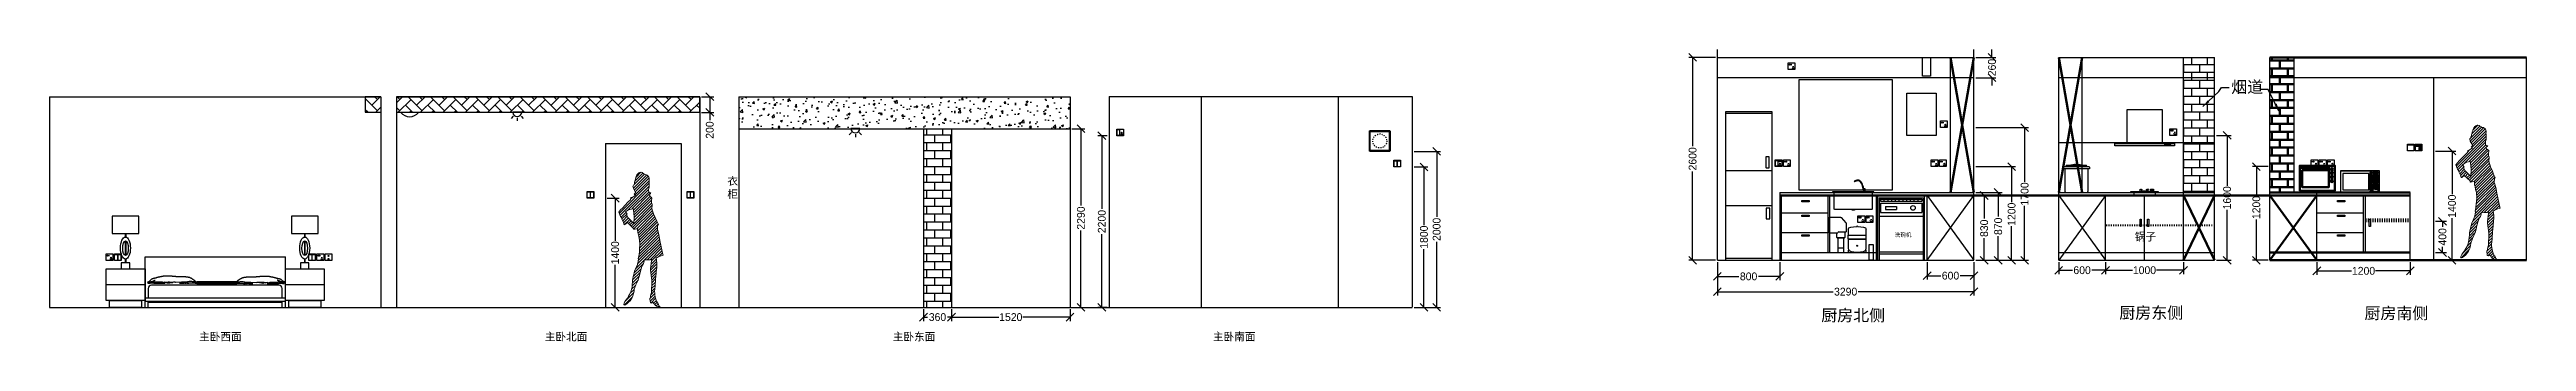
# Model space of a CAD drawing. Header units: millimetres. Extents: x -19825 to 39593, y -31971 to 32026.
# Drawn here: x -9019 to 22753, y -11793 to -8053 of the extents above; entities that cross this region are included whole.
import ezdxf

# ---------------------------------------------------------------- set-up
doc = ezdxf.new("R2010")
doc.units = ezdxf.units.MM
doc.linetypes.add('ACAD_ISO03W100', pattern=[30, 12, -18])
for name, color, linetype in [('blocks', 253, 'Continuous'), ('dim', 7, 'Continuous'), ('light current', 110, 'Continuous'), ('lighting', 6, 'Continuous'), ('strong current', 1, 'Continuous'), ('wall', 7, 'Continuous'), ('water supply', 7, 'Continuous')]:
    doc.layers.add(name, color=color, linetype=linetype)
doc.styles.get("Standard").update_dxf_attribs({"font": 'Heiti SC.ttf'})
doc.dimstyles.new('副本 ISO-25', dxfattribs={"dimscale": 40, "dimtxt": 2.5, "dimasz": 2.5, "dimexe": 1.25, "dimexo": 0.625, "dimgap": 0.63, "dimtad": 0, "dimdec": 0, "dimtxsty": 'Standard', "dimblk": 'OBLIQUE', "dimblk1": 'OBLIQUE', "dimblk2": 'OBLIQUE', "dimcen": 2.5, "dimadec": 0, "dimazin": 0, "dimtfac": 1, "dimtdec": 0, "dimtmove": 0, "dimatfit": 3, "dimfxl": 1, "dimarcsym": 0})

msp = doc.modelspace()

# ---------------------------------------------------------------- texts
at = {"layer": 'blocks'}
for s, height, p in [('洗碗机', 50.69, (14649.7, -10452.5, 20)), ('锅子', 100, (17729.2, -10501.7, 20))]:
    msp.add_text(s, height=height, dxfattribs=at).set_placement(p)
at = {"layer": 'wall', "insert": (18965.8, -8540.5, 20), "char_height": 150, "attachment_point": 4}
msp.add_mtext('烟道', dxfattribs=at)
at = {"layer": 'wall', "transparency": 33554687, "char_height": 100, "attachment_point": 1}
for s, width, insert in [('衣柜', 145.19, (-324, -9688.7)), ('主卧西面', 1210.532, (-7100.7, -11682.6)), ('主卧北面', 1210.532, (-2666.5, -11682.6)), ('主卧东面', 1210.532, (1797.5, -11682.6)), ('主卧南面', 1210.532, (5904, -11682.6))]:
    msp.add_mtext_dynamic_manual_height_columns(s, width=width, gutter_width=500, heights=[0], dxfattribs=dict(at, insert=insert))
at = {"layer": 'wall', "char_height": 150, "attachment_point": 1}
for s, width, insert in [('厨房北侧', 826.981, (13707.2, -11383.3, 20)), ('厨房东侧', 783.813, (17530.6, -11351, 20)), ('厨房南侧', 854.533, (20675, -11355.8, 20))]:
    msp.add_mtext_dynamic_manual_height_columns(s, width=width, gutter_width=250, heights=[0], dxfattribs=dict(at, insert=insert))

# ---------------------------------------------------------------- blocks, each defined once
blk = doc.blocks.new('Appliance 01')
for p, q in [((0, 864), (610, 864)), ((0, 864), (0, 0)), ((0, 845), (591, 845)), ((19, 845), (19, 819)), ((19, 819), (591, 819)), ((19, 789), (591, 789)), ((19, 789), (19, 659)), ((71, 819), (71, 845)), ((87, 744), (241, 744)), ((87, 744), (87, 703)), ((87, 703), (241, 703)), ((123, 819), (123, 845)), ((175, 819), (175, 845)), ((227, 819), (227, 845)), ((241, 744), (241, 703)), ((279, 819), (279, 845)), ((331, 819), (331, 845)), ((383, 819), (383, 845)), ((435, 819), (435, 845)), ((487, 819), (487, 845)), ((539, 819), (539, 845)), ((591, 845), (591, 819)), ((591, 789), (591, 659)), ((610, 864), (610, 0)), ((0, 610), (610, 610)), ((19, 659), (591, 659)), ((0, 114), (610, 114)), ((0, 89), (610, 89)), ((0, 0), (610, 0))]:
    blk.add_line(p, q)
blk.add_circle((469, 724), 31.8)
for p in [(71, 819), (123, 819), (175, 819), (227, 819), (279, 819), (331, 819), (383, 819), (435, 819), (487, 819), (539, 819)]:
    blk.add_point(p)
blk = doc.blocks.new('refrigerator')
for p, q in [((600, 1180), (0, 1180)), ((0, 450), (600, 450)), ((0, 0), (600, 0)), ((600, -680), (0, -680))]:
    blk.add_line(p, q)
blk.add_lwpolyline([(0, -700), (600, -700), (600, 1200), (0, 1200)], close=True)
for points in [[(523, 485), (558, 485, 0.414214), (563, 490), (563, 620, 0.414214), (558, 625), (523, 625, 0.414214), (518, 620), (518, 490, 0.414214)], [(529, -171), (564, -171, 0.414214), (569, -166), (569, -36, 0.414214), (564, -31), (529, -31, 0.414214), (524, -36), (524, -166, 0.414214)]]:
    blk.add_lwpolyline(points, format="xyb", close=True)
blk = doc.blocks.new('tap')
blk.add_line((-140, 137), (-137, 130))
blk.add_lwpolyline([(0, 42), (-14, 42), (-14, 0), (0, 0)], close=True)
for points, knots in [([(-14, 34), (-17, 44), (-19, 54), (-26, 76), (-30, 89), (-37, 107), (-41, 113), (-48, 125), (-52, 131), (-59, 139), (-62, 141), (-69, 146), (-72, 148), (-80, 151), (-84, 152), (-90, 152), (-92, 152), (-96, 152), (-98, 152), (-101, 151), (-103, 151), (-110, 149), (-115, 147), (-126, 143), (-131, 141), (-137, 138), (-138, 138), (-140, 137)], [18.725515, 18.725515, 18.725515, 18.725515, 33.965891, 33.965891, 54.958571, 54.958571, 68.383014, 68.383014, 81.807458, 81.807458, 90.644618, 90.644618, 99.481779, 99.481779, 108.318939, 108.318939, 112.807991, 112.807991, 116.286109, 116.286109, 119.764227, 119.764227, 130.085008, 130.085008, 140.405788, 140.405788, 142.951143, 142.951143, 142.951143, 142.951143]), ([(-14, 0), (-31, 76), (-53, 168), (-122, 137), (-137, 130)], [2.832918, 2.832918, 2.832918, 2.832918, 114.282599, 142.951143, 142.951143, 142.951143, 142.951143])]:
    blk.add_open_spline(points, degree=3, knots=knots)
blk = doc.blocks.new('sink')
for points in [[(-510, 0), (20, 0), (20, 5), (-510, 5)], [(-265, -220), (-225, -220), (-225, -225), (-265, -225)], [(-260, -225), (-230, -225), (-230, -230), (-260, -230)]]:
    blk.add_lwpolyline(points, close=True)
blk.add_lwpolyline([(-490, 0), (0, 0), (0, -210, -0.414214), (-10, -220), (-480, -220, -0.414214), (-490, -210)], format="xyb", close=True)
blk.add_blockref('tap', (-93, 5))
blk = doc.blocks.new('_Oblique')
at = {"color": 0, "linetype": 'ByBlock', "lineweight": -2}
blk.add_line((-0.5, -0.5), (0.5, 0.5), dxfattribs=at)
blk = doc.blocks.new('*D266')
at = {"layer": 'dim', "color": 0, "lineweight": -2, "transparency": 16777216}
for p, q in [((12375, -10778), (12375, -11010)), ((13175, -10778), (13175, -11010)), ((12375, -10960), (12648, -10960)), ((13175, -10960), (12901, -10960))]:
    blk.add_line(p, q, dxfattribs=at)
at = {"layer": 'dim', "color": 0, "lineweight": -2, "transparency": 16777216, "xscale": 100, "yscale": 100, "zscale": 100, "rotation": 180}
blk.add_blockref('_Oblique', (12375, -10960), dxfattribs=at)
at = {"layer": 'dim', "color": 0, "lineweight": -2, "transparency": 16777216, "xscale": 100, "yscale": 100, "zscale": 100}
blk.add_blockref('_Oblique', (13175, -10960), dxfattribs=at)
at = {"layer": 'dim', "color": 0, "transparency": 16777216, "insert": (12775, -10960), "char_height": 100, "attachment_point": 5}
blk.add_mtext('800', dxfattribs=at)
blk = doc.blocks.new('*D265')
at = {"layer": 'dim', "color": 0, "lineweight": -2, "transparency": 16777216}
for p, q in [((12375, -10778), (12375, -11206)), ((15665, -10778), (15665, -11206)), ((12375, -11156), (13858, -11156)), ((15665, -11156), (14181, -11156))]:
    blk.add_line(p, q, dxfattribs=at)
at = {"layer": 'dim', "color": 0, "lineweight": -2, "transparency": 16777216, "xscale": 100, "yscale": 100, "zscale": 100, "rotation": 180}
blk.add_blockref('_Oblique', (12375, -11156), dxfattribs=at)
at = {"layer": 'dim', "color": 0, "lineweight": -2, "transparency": 16777216, "xscale": 100, "yscale": 100, "zscale": 100}
blk.add_blockref('_Oblique', (15665, -11156), dxfattribs=at)
at = {"layer": 'dim', "color": 0, "transparency": 16777216, "insert": (14020, -11156), "char_height": 100, "attachment_point": 5}
blk.add_mtext('3290', dxfattribs=at)
blk = doc.blocks.new('*D267')
at = {"layer": 'dim', "color": 0, "lineweight": -2, "transparency": 16777216}
for p, q in [((15687, -9923), (15847, -9923)), ((15797, -9923), (15797, -10216)), ((15797, -10753), (15797, -10470)), ((15690, -10753), (15847, -10753))]:
    blk.add_line(p, q, dxfattribs=at)
at = {"layer": 'dim', "color": 0, "lineweight": -2, "transparency": 16777216, "xscale": 100, "yscale": 100, "zscale": 100}
for p, rotation in [((15797, -9923), 90), ((15797, -10753), 270)]:
    blk.add_blockref('_Oblique', p, dxfattribs=dict(at, rotation=rotation))
at = {"layer": 'dim', "color": 0, "transparency": 16777216, "insert": (15797, -10343), "char_height": 100, "attachment_point": 5, "rotation": 90}
blk.add_mtext('830', dxfattribs=at)
blk = doc.blocks.new('*D268')
at = {"layer": 'dim', "color": 0, "lineweight": -2, "transparency": 16777216}
for p, q in [((15065, -10778), (15065, -11001)), ((15665, -10778), (15665, -11001)), ((15065, -10951), (15240, -10951)), ((15665, -10951), (15489, -10951))]:
    blk.add_line(p, q, dxfattribs=at)
at = {"layer": 'dim', "color": 0, "lineweight": -2, "transparency": 16777216, "xscale": 100, "yscale": 100, "zscale": 100, "rotation": 180}
blk.add_blockref('_Oblique', (15065, -10951), dxfattribs=at)
at = {"layer": 'dim', "color": 0, "lineweight": -2, "transparency": 16777216, "xscale": 100, "yscale": 100, "zscale": 100}
blk.add_blockref('_Oblique', (15665, -10951), dxfattribs=at)
at = {"layer": 'dim', "color": 0, "transparency": 16777216, "insert": (15365, -10951), "char_height": 100, "attachment_point": 5}
blk.add_mtext('600', dxfattribs=at)
blk = doc.blocks.new('*D269')
at = {"layer": 'dim', "color": 0, "lineweight": -2, "transparency": 16777216}
for p, q in [((12350, -8153), (12007, -8153)), ((12057, -8153), (12057, -9291)), ((12057, -10753), (12057, -9614)), ((12350, -10753), (12007, -10753))]:
    blk.add_line(p, q, dxfattribs=at)
at = {"layer": 'dim', "color": 0, "lineweight": -2, "transparency": 16777216, "xscale": 100, "yscale": 100, "zscale": 100}
for p, rotation in [((12057, -8153), 90), ((12057, -10753), 270)]:
    blk.add_blockref('_Oblique', p, dxfattribs=dict(at, rotation=rotation))
at = {"layer": 'dim', "color": 0, "transparency": 16777216, "insert": (12057, -9453), "char_height": 100, "attachment_point": 5, "rotation": 90}
blk.add_mtext('2600', dxfattribs=at)
blk = doc.blocks.new('*D270')
at = {"layer": 'dim', "color": 0, "lineweight": -2, "transparency": 16777216}
for p, q in [((15690, -9883), (16027, -9883)), ((15977, -9883), (15977, -10191)), ((15977, -10753), (15977, -10444)), ((15690, -10753), (16027, -10753))]:
    blk.add_line(p, q, dxfattribs=at)
at = {"layer": 'dim', "color": 0, "lineweight": -2, "transparency": 16777216, "xscale": 100, "yscale": 100, "zscale": 100}
for p, rotation in [((15977, -9883), 90), ((15977, -10753), 270)]:
    blk.add_blockref('_Oblique', p, dxfattribs=dict(at, rotation=rotation))
at = {"layer": 'dim', "color": 0, "transparency": 16777216, "insert": (15977, -10318), "char_height": 100, "attachment_point": 5, "rotation": 90}
blk.add_mtext('870', dxfattribs=at)
blk = doc.blocks.new('*D271')
at = {"layer": 'dim', "color": 0, "lineweight": -2, "transparency": 16777216}
for p, q in [((15690, -8153), (15947, -8153)), ((15897, -8153), (15897, -8053)), ((15897, -8153), (15897, -8156)), ((15690, -8413), (15947, -8413)), ((15897, -8413), (15897, -8409)), ((15897, -8413), (15897, -8513))]:
    blk.add_line(p, q, dxfattribs=at)
at = {"layer": 'dim', "color": 0, "lineweight": -2, "transparency": 16777216, "xscale": 100, "yscale": 100, "zscale": 100}
for p, rotation in [((15897, -8153), 270), ((15897, -8413), 90)]:
    blk.add_blockref('_Oblique', p, dxfattribs=dict(at, rotation=rotation))
at = {"layer": 'dim', "color": 0, "transparency": 16777216, "insert": (15897, -8283), "char_height": 100, "attachment_point": 5, "rotation": 90}
blk.add_mtext('260', dxfattribs=at)
blk = doc.blocks.new('*D276')
at = {"layer": 'dim', "color": 0, "lineweight": -2, "transparency": 16777216}
for p, q in [((16753, -10778), (16753, -10931)), ((17353, -10778), (17353, -10931)), ((16753, -10881), (16928, -10881)), ((17353, -10881), (17177, -10881))]:
    blk.add_line(p, q, dxfattribs=at)
at = {"layer": 'dim', "color": 0, "lineweight": -2, "transparency": 16777216, "xscale": 100, "yscale": 100, "zscale": 100, "rotation": 180}
blk.add_blockref('_Oblique', (16753, -10881), dxfattribs=at)
at = {"layer": 'dim', "color": 0, "lineweight": -2, "transparency": 16777216, "xscale": 100, "yscale": 100, "zscale": 100}
blk.add_blockref('_Oblique', (17353, -10881), dxfattribs=at)
at = {"layer": 'dim', "color": 0, "transparency": 16777216, "insert": (17053, -10881), "char_height": 100, "attachment_point": 5}
blk.add_mtext('600', dxfattribs=at)
blk = doc.blocks.new('*D275')
at = {"layer": 'dim', "color": 0, "lineweight": -2, "transparency": 16777216}
for p, q in [((17353, -10778), (17353, -10931)), ((18353, -10778), (18353, -10931)), ((17353, -10881), (17699, -10881)), ((18353, -10881), (18007, -10881))]:
    blk.add_line(p, q, dxfattribs=at)
at = {"layer": 'dim', "color": 0, "lineweight": -2, "transparency": 16777216, "xscale": 100, "yscale": 100, "zscale": 100, "rotation": 180}
blk.add_blockref('_Oblique', (17353, -10881), dxfattribs=at)
at = {"layer": 'dim', "color": 0, "lineweight": -2, "transparency": 16777216, "xscale": 100, "yscale": 100, "zscale": 100}
blk.add_blockref('_Oblique', (18353, -10881), dxfattribs=at)
at = {"layer": 'dim', "color": 0, "transparency": 16777216, "insert": (17853, -10881), "char_height": 100, "attachment_point": 5}
blk.add_mtext('1000', dxfattribs=at)
blk = doc.blocks.new('电压力锅')
for points in [[(-153, 332), (153, 332, -0.414214), (168, 317), (168, 300), (-168, 300), (-168, 317, -0.414214)], [(-135, 332), (135, 332), (135, 334, 0.414214), (125, 344), (-125, 344, 0.414214), (-135, 334)], [(-135, 0), (135, 0, 0.414214), (150, 15), (150, 300), (-150, 300), (-150, 15, 0.414214)]]:
    blk.add_lwpolyline(points, format="xyb", close=True)
blk.add_arc((0, -28), 384, 75.8377, 104.1623)
blk = doc.blocks.new('油烟机')
for points in [[(-229, 31), (229, 31), (229, 463), (-229, 463)], [(-381, 31), (381, 31), (381, 0), (-381, 0)]]:
    blk.add_lwpolyline(points, close=True)
for centre in [(264, 16), (289, 16), (309, 16), (329, 16)]:
    blk.add_circle(centre, 5)
blk = doc.blocks.new('Microwave')
for p, q in [((-559, 367), (203, 367)), ((16, 341), (16, -25)), ((16, 341), (35, 341)), ((35, 341), (35, -25)), ((51, 367), (51, -51)), ((16, -25), (35, -25))]:
    blk.add_line(p, q)
for points in [[(203, 367), (-559, 367), (-559, -51), (203, -51)], [(0, 316), (-509, 316), (-509, 0), (0, 0), (0, 316)], [(76, 341), (177, 341), (177, 316), (76, 316)], [(83, 284), (108, 284), (108, 259), (83, 259)], [(83, 252), (108, 252), (108, 227), (83, 227)], [(83, 221), (108, 221), (108, 195), (83, 195)], [(83, 189), (108, 189), (108, 164), (83, 164)], [(83, 157), (108, 157), (108, 132), (83, 132)], [(83, 100), (108, 100), (108, 75), (83, 75)], [(83, 68), (108, 68), (108, 43), (83, 43)], [(83, 37), (108, 37), (108, 11), (83, 11)], [(139, 284), (114, 284), (114, 259), (139, 259)], [(139, 252), (114, 252), (114, 227), (139, 227)], [(139, 221), (114, 221), (114, 195), (139, 195)], [(139, 189), (114, 189), (114, 164), (139, 164)], [(139, 157), (114, 157), (114, 132), (139, 132)], [(139, 100), (114, 100), (114, 75), (139, 75)], [(139, 68), (114, 68), (114, 43), (139, 43)], [(139, 37), (114, 37), (114, 11), (139, 11)], [(171, 284), (145, 284), (145, 259), (171, 259)], [(171, 252), (145, 252), (145, 227), (171, 227)], [(171, 221), (145, 221), (145, 195), (171, 195)], [(171, 189), (145, 189), (145, 164), (171, 164)], [(171, 157), (145, 157), (145, 132), (171, 132)], [(171, 100), (145, 100), (145, 75), (171, 75)], [(171, 68), (145, 68), (145, 43), (171, 43)], [(171, 37), (145, 37), (145, 11), (171, 11)]]:
    blk.add_lwpolyline(points, close=True)
for points in [[(76, 297), (76, 119), (177, 119), (177, 297), (76, 297)], [(76, 106), (76, -25), (177, -25), (177, 106), (76, 106)]]:
    blk.add_lwpolyline(points)
blk = doc.blocks.new('*D334')
at = {"layer": 'dim', "color": 0, "lineweight": -2, "ltscale": 8, "transparency": 16777216}
for p, q in [((21588, -10253), (21725, -10253)), ((21675, -10253), (21675, -10326)), ((21588, -10653), (21725, -10653)), ((21675, -10653), (21675, -10579))]:
    blk.add_line(p, q, dxfattribs=at)
at = {"layer": 'dim', "color": 0, "lineweight": -2, "ltscale": 8, "transparency": 16777216, "xscale": 100, "yscale": 100, "zscale": 100}
for p, rotation in [((21675, -10253), 90), ((21675, -10653), 270)]:
    blk.add_blockref('_Oblique', p, dxfattribs=dict(at, rotation=rotation))
at = {"layer": 'dim', "color": 0, "lineweight": 100, "ltscale": 8, "transparency": 16777216, "insert": (21675, -10453), "char_height": 100, "attachment_point": 5, "rotation": 90}
blk.add_mtext('400', dxfattribs=at)
blk = doc.blocks.new('燃气灶-单眼')
for points in [[(40, 0), (-310, 0), (-310, 10), (40, 10)], [(-20, 20), (-60, 20), (-60, 40), (-20, 40)], [(-30, 10), (-50, 10), (-50, 20), (-30, 20)]]:
    blk.add_lwpolyline(points, close=True)
blk.add_lwpolyline([(-15, -45), (-255, -45, -0.414214), (-270, -30), (-270, 0), (0, 0), (0, -30, -0.414214)], format="xyb", close=True)
for points in [[(-191, 17), (-191, 10), (-91, 10), (-91, 17)], [(-97, 17), (-185, 17)]]:
    blk.add_lwpolyline(points)
for points in [[(-191, 17), (-191, 40), (-165, 34), (-185, 35), (-185, 17)], [(-91, 17), (-91, 40), (-117, 34), (-97, 35), (-97, 17)]]:
    blk.add_spline(points, degree=3)
blk = doc.blocks.new('*D354')
at = {"layer": 'dim', "color": 0, "lineweight": -2, "transparency": 16777216}
for p, q in [((20063, -10778), (20063, -10939)), ((21263, -10778), (21263, -10939)), ((20063, -10889), (20509, -10889)), ((21263, -10889), (20817, -10889))]:
    blk.add_line(p, q, dxfattribs=at)
at = {"layer": 'dim', "color": 0, "lineweight": -2, "transparency": 16777216, "xscale": 100, "yscale": 100, "zscale": 100, "rotation": 180}
blk.add_blockref('_Oblique', (20063, -10889), dxfattribs=at)
at = {"layer": 'dim', "color": 0, "lineweight": -2, "transparency": 16777216, "xscale": 100, "yscale": 100, "zscale": 100}
blk.add_blockref('_Oblique', (21263, -10889), dxfattribs=at)
at = {"layer": 'dim', "color": 0, "transparency": 16777216, "insert": (20663, -10889), "char_height": 100, "attachment_point": 5}
blk.add_mtext('1200', dxfattribs=at)
blk = doc.blocks.new('socket-5 with switch')
at = {"layer": 'strong current'}
for points in [[(-43, 85, -0.414214), (-42, 86), (42, 86, -0.414214), (43, 85), (43, 1, -0.414214), (42, 0), (-42, 0, -0.414214), (-43, 1)], [(-39, 83, -0.414214), (-39, 83), (-7, 83, -0.414214), (-7, 83), (-7, 4, -0.414214), (-7, 4), (-39, 4, -0.414214), (-39, 4)], [(-35, 79, -0.414214), (-35, 79), (-11, 79, -0.414214), (-11, 79), (-11, 76, -0.414214), (-11, 76), (-35, 76, -0.414214), (-35, 76)]]:
    blk.add_lwpolyline(points, format="xyb", close=True, dxfattribs=at)
for points in [[(7, 22), (9, 24), (16, 14), (14, 12)], [(11, 74), (14, 74), (14, 60), (11, 60)], [(18, 44), (21, 44), (21, 32), (18, 32)], [(30, 24), (32, 22), (25, 12), (23, 14)], [(26, 74), (29, 74), (29, 60), (26, 60)]]:
    blk.add_lwpolyline(points, close=True, dxfattribs=at)
blk = doc.blocks.new('socket-5')
at = {"layer": 'strong current'}
blk.add_lwpolyline([(-43, 85, -0.414214), (-42, 86), (42, 86, -0.414214), (43, 85), (43, 1, -0.414214), (42, 0), (-42, 0, -0.414214), (-43, 1)], format="xyb", close=True, dxfattribs=at)
for points in [[(-26, 70), (-23, 70), (-23, 56), (-26, 56)], [(-11, 70), (-8, 70), (-8, 56), (-11, 56)], [(7, 22), (9, 24), (16, 14), (14, 12)], [(18, 44), (21, 44), (21, 32), (18, 32)], [(30, 24), (32, 22), (25, 12), (23, 14)]]:
    blk.add_lwpolyline(points, close=True, dxfattribs=at)
blk = doc.blocks.new('*D359')
at = {"layer": 'dim', "color": 0, "lineweight": -2, "transparency": 16777216}
for p, q in [((19438, -9553), (19238, -9553)), ((19288, -9553), (19288, -9923)), ((19288, -10753), (19288, -10231)), ((19438, -10753), (19238, -10753))]:
    blk.add_line(p, q, dxfattribs=at)
at = {"layer": 'dim', "color": 0, "lineweight": -2, "transparency": 16777216, "xscale": 100, "yscale": 100, "zscale": 100}
for p, rotation in [((19288, -9553), 90), ((19288, -10753), 270)]:
    blk.add_blockref('_Oblique', p, dxfattribs=dict(at, rotation=rotation))
at = {"layer": 'dim', "color": 0, "transparency": 16777216, "insert": (19288, -10077), "char_height": 100, "attachment_point": 5, "rotation": 90}
blk.add_mtext('1200', dxfattribs=at)
blk = doc.blocks.new('*D360')
at = {"layer": 'dim', "color": 0, "lineweight": -2, "transparency": 16777216}
for p, q in [((18778, -9153), (18963, -9153)), ((18913, -9153), (18913, -9798)), ((18913, -10753), (18913, -10107)), ((18778, -10753), (18963, -10753))]:
    blk.add_line(p, q, dxfattribs=at)
at = {"layer": 'dim', "color": 0, "lineweight": -2, "transparency": 16777216, "xscale": 100, "yscale": 100, "zscale": 100}
for p, rotation in [((18913, -9153), 90), ((18913, -10753), 270)]:
    blk.add_blockref('_Oblique', p, dxfattribs=dict(at, rotation=rotation))
at = {"layer": 'dim', "color": 0, "transparency": 16777216, "insert": (18913, -9953), "char_height": 100, "attachment_point": 5, "rotation": 90}
blk.add_mtext('1600', dxfattribs=at)
blk = doc.blocks.new('*D361')
at = {"layer": 'dim', "color": 0, "lineweight": -2, "transparency": 16777216}
for p, q in [((15690, -9553), (16199, -9553)), ((16149, -9553), (16149, -10009)), ((16149, -10753), (16149, -10317)), ((15690, -10753), (16199, -10753))]:
    blk.add_line(p, q, dxfattribs=at)
at = {"layer": 'dim', "color": 0, "lineweight": -2, "transparency": 16777216, "xscale": 100, "yscale": 100, "zscale": 100}
for p, rotation in [((16149, -9553), 90), ((16149, -10753), 270)]:
    blk.add_blockref('_Oblique', p, dxfattribs=dict(at, rotation=rotation))
at = {"layer": 'dim', "color": 0, "transparency": 16777216, "insert": (16149, -10163), "char_height": 100, "attachment_point": 5, "rotation": 90}
blk.add_mtext('1200', dxfattribs=at)
blk = doc.blocks.new('*D362')
at = {"layer": 'dim', "color": 0, "lineweight": -2, "transparency": 16777216}
for p, q in [((15690, -9053), (16366, -9053)), ((16316, -9053), (16316, -9749)), ((16316, -10753), (16316, -10057)), ((15690, -10753), (16366, -10753))]:
    blk.add_line(p, q, dxfattribs=at)
at = {"layer": 'dim', "color": 0, "lineweight": -2, "transparency": 16777216, "xscale": 100, "yscale": 100, "zscale": 100}
for p, rotation in [((16316, -9053), 90), ((16316, -10753), 270)]:
    blk.add_blockref('_Oblique', p, dxfattribs=dict(at, rotation=rotation))
at = {"layer": 'dim', "color": 0, "transparency": 16777216, "insert": (16316, -9903), "char_height": 100, "attachment_point": 5, "rotation": 90}
blk.add_mtext('1700', dxfattribs=at)
blk = doc.blocks.new('*D369')
at = {"layer": 'dim', "color": 0, "lineweight": -2, "transparency": 16777216}
for p, q in [((21588, -9353), (21848, -9353)), ((21798, -9353), (21798, -9905)), ((21798, -10753), (21798, -10214)), ((21588, -10753), (21848, -10753))]:
    blk.add_line(p, q, dxfattribs=at)
at = {"layer": 'dim', "color": 0, "lineweight": -2, "transparency": 16777216, "xscale": 100, "yscale": 100, "zscale": 100}
for p, rotation in [((21798, -9353), 90), ((21798, -10753), 270)]:
    blk.add_blockref('_Oblique', p, dxfattribs=dict(at, rotation=rotation))
at = {"layer": 'dim', "color": 0, "transparency": 16777216, "insert": (21798, -10060), "char_height": 100, "attachment_point": 5, "rotation": 90}
blk.add_mtext('1400', dxfattribs=at)
blk = doc.blocks.new('switch - 1 gang')
at = {"transparency": 33554687}
blk.add_lwpolyline([(-43, 85, -0.414214), (-42, 86), (42, 86, -0.414214), (43, 85), (43, 1, -0.414214), (42, 0), (-42, 0, -0.414214), (-43, 1)], format="xyb", close=True, dxfattribs=at)
for points in [[(-41, 84), (41, 84), (41, 2), (-41, 2)], [(-33, 79), (33, 79), (33, 76), (-33, 76)]]:
    blk.add_lwpolyline(points, close=True, dxfattribs=at)
blk = doc.blocks.new('water filter - side')
at = {"transparency": 33554687}
for p, q in [((-148, 250), (-40, 250)), ((-50, 193), (50, 193)), ((-40, 250), (-40, 250)), ((-40, 57), (40, 57)), ((-25, 265), (68, 265))]:
    blk.add_line(p, q, dxfattribs=at)
for points in [[(-148, 250), (-148, 446, -0.414214), (-144, 450), (-2, 450, -0.214079), (5, 447), (65, 380)], [(65, 380, -0.183834), (68, 373), (68, 265)], [(50, 265), (50, 193, -0.414214), (40, 183), (-40, 183, -0.414214), (-50, 193), (-50, 250)], [(-40, 183), (-40, 10, 0.414214), (-30, 0), (30, 0, 0.414214), (40, 10), (40, 183)]]:
    blk.add_lwpolyline(points, format="xyb", dxfattribs=at)
blk.add_arc((-25, 250), 15, 90, 180, dxfattribs=at)
blk = doc.blocks.new('water pot')
at = {"transparency": 33554687}
for p, q in [((-4, 335), (-4, 331)), ((4, 335), (4, 331)), ((-115, 172), (-115, 219, 19)), ((-115, 172), (115, 172)), ((-115, 168), (115, 168)), ((115, 172), (115, 219, 19))]:
    blk.add_line(p, q, dxfattribs=at)
for points in [[(4, 335), (-4, 335)], [(-115, 168), (-115, 49)], [(115, 49), (115, 168)]]:
    blk.add_lwpolyline(points, dxfattribs=at)
for points in [[(-115, 300), (-115, 226, 0.414214), (-112, 222), (112, 222, 0.414214), (115, 226), (115, 300)], [(-107, 27), (-114, 27, 0.414214), (-115, 26), (-115, 10, 0.414214), (-105, 0), (105, 0, 0.414214), (115, 10), (115, 26, 0.414214), (114, 27), (107, 27)]]:
    blk.add_lwpolyline(points, format="xyb", dxfattribs=at)
for radius in [6, 4]:
    blk.add_circle((0, 86), radius, dxfattribs=at)
for centre, radius, start, end in [((-5, 331), 1, 270.293, 0), ((5, 331), 1, 180, 269.6842), ((-115, 170), 2.5, 90, 270), ((-112, 219, 20), 3, 90, 180), ((112, 219, 20), 3, 0, 90), ((115, 170), 2.5, 270, 90)]:
    blk.add_arc(centre, radius, start, end, dxfattribs=at)
for points in [[(-115, 300), (-115, 324), (-61, 330), (-5, 330)], [(5, 330), (61, 330), (115, 324), (115, 300)], [(-115, 49), (-115, 10), (0, 0), (115, 10), (115, 49)]]:
    blk.add_open_spline(points, degree=3, dxfattribs=at)
blk = doc.blocks.new('A$C08310152')
at = {"ltscale": 0.4, "transparency": 33554687}
for p, q in [((466, 1300, 0), (86, 1300, 0)), ((86, 1300, 0), (86, 1050, 0)), ((466, 1050, 0), (466, 1300, 0)), ((86, 1050, 0), (466, 1050, 0)), ((273, 1050, 0), (273, 1001, 0)), ((273, 946, 0), (273, 739, 0)), ((279, 1050, 0), (279, 1001, 0)), ((279, 946, 0), (279, 739, 0)), ((555, 0), (555, 720)), ((555, 720), (2555, 720)), ((2555, 0), (2555, 720)), ((0, 100, 0), (0, 550, 0)), ((0, 550, 0), (555, 550, 0)), ((336, 635, 0), (216, 635, 0)), ((216, 635, 0), (216, 550, 0)), ((216, 550, 0), (336, 550, 0)), ((273, 688, 0), (273, 635, 0)), ((279, 688, 0), (279, 635, 0)), ((336, 550, 0), (336, 635, 0)), ((555, 550, 0), (555, 100, 0)), ((596, 362), (596, 363)), ((596, 363), (596, 363)), ((596, 363), (596, 363)), ((596, 363), (597, 363)), ((597, 361), (596, 362)), ((596, 362), (596, 362)), ((596, 362), (596, 362)), ((597, 363), (597, 364)), ((597, 364), (598, 364)), ((598, 360), (597, 361)), ((597, 361), (597, 361)), ((597, 361), (597, 361)), ((597, 361), (597, 361)), ((598, 364), (598, 364)), ((598, 364), (599, 364)), ((599, 359), (598, 360)), ((598, 360), (598, 360)), ((598, 360), (598, 360)), ((599, 364), (599, 365)), ((599, 365), (600, 365)), ((599, 358), (599, 359)), ((599, 359), (599, 359)), ((599, 359), (599, 359)), ((600, 358), (599, 358)), ((600, 365), (601, 365)), ((600, 357), (600, 358)), ((600, 356), (600, 357)), ((600, 357), (600, 357)), ((600, 355), (600, 356)), ((600, 354), (600, 355)), ((600, 353), (600, 354)), ((600, 354), (600, 354)), ((601, 365), (602, 365)), ((602, 365), (603, 365)), ((603, 365), (604, 365)), ((604, 365), (605, 365)), ((605, 365), (606, 366)), ((606, 366), (607, 366)), ((607, 366), (608, 366)), ((608, 366), (609, 366)), ((609, 366), (610, 365)), ((609, 364), (609, 366)), ((609, 363), (609, 364)), ((609, 362), (609, 363)), ((609, 361), (609, 362)), ((609, 360), (609, 361)), ((609, 359), (609, 360)), ((610, 358), (609, 359)), ((609, 359), (609, 359)), ((610, 365), (612, 365)), ((611, 358), (610, 358)), ((610, 358), (610, 358)), ((622, 376), (611, 365)), ((611, 357), (611, 358)), ((612, 357), (611, 357)), ((612, 365), (613, 365)), ((614, 358), (612, 357)), ((613, 365), (615, 365)), ((615, 358), (614, 358)), ((615, 365), (616, 365)), ((617, 358), (615, 358)), ((616, 365), (618, 365)), ((618, 358), (617, 358)), ((618, 365), (619, 365)), ((620, 359), (618, 358)), ((619, 365), (621, 365)), ((622, 359), (620, 359)), ((621, 365), (622, 364)), ((630, 384), (622, 376)), ((622, 364), (624, 364)), ((624, 359), (622, 359)), ((624, 364), (625, 364)), ((627, 360), (624, 359)), ((625, 364), (627, 364)), ((627, 364), (628, 364)), ((629, 360), (627, 360)), ((628, 364), (629, 363)), ((629, 363), (631, 363)), ((632, 361), (629, 360)), ((638, 391), (630, 384)), ((631, 363), (632, 363)), ((632, 363), (633, 363)), ((634, 361), (632, 361)), ((633, 363), (634, 363)), ((634, 363), (635, 363)), ((637, 361), (634, 361)), ((635, 363), (637, 363)), ((637, 363), (638, 363)), ((639, 362), (637, 361)), ((644, 396), (638, 391)), ((638, 363), (640, 363)), ((642, 362), (639, 362)), ((640, 363), (641, 363)), ((641, 363), (643, 364)), ((645, 362), (642, 362)), ((643, 364), (645, 365)), ((649, 400), (644, 396)), ((645, 365), (647, 365)), ((647, 362), (645, 362)), ((647, 365), (650, 366)), ((649, 363), (647, 362)), ((653, 403), (649, 400)), ((652, 363), (649, 363)), ((650, 366), (652, 367)), ((652, 367), (654, 368)), ((654, 363), (652, 363)), ((656, 405), (653, 403)), ((654, 368), (657, 369)), ((656, 363), (654, 363)), ((659, 406), (656, 405)), ((658, 363), (656, 363)), ((657, 369), (659, 370)), ((660, 363), (658, 363)), ((662, 407), (659, 406)), ((659, 370), (662, 372)), ((663, 363), (660, 363)), ((664, 408), (662, 407)), ((662, 372), (664, 373)), ((666, 362), (663, 363)), ((666, 408), (664, 408)), ((664, 373), (667, 374)), ((669, 409), (666, 408)), ((670, 362), (666, 362)), ((667, 374), (669, 375)), ((672, 410), (669, 409)), ((669, 375), (672, 376)), ((674, 362), (670, 362)), ((674, 410), (672, 410)), ((672, 376), (675, 377)), ((677, 411), (674, 410)), ((679, 362), (674, 362)), ((675, 377), (678, 378)), ((679, 411), (677, 411)), ((678, 378), (682, 380)), ((682, 412), (679, 411)), ((685, 362), (679, 362)), ((684, 412), (682, 412)), ((682, 380), (686, 381)), ((687, 413), (684, 412)), ((692, 361), (685, 362)), ((686, 381), (690, 383)), ((689, 413), (687, 413)), ((691, 414), (689, 413)), ((690, 383), (695, 385)), ((693, 414), (691, 414)), ((699, 361), (692, 361)), ((695, 415), (693, 414)), ((696, 415), (695, 415)), ((695, 385), (701, 388)), ((698, 415), (696, 415)), ((700, 416), (698, 415)), ((707, 361), (699, 361)), ((702, 416), (700, 416)), ((703, 417), (702, 416)), ((705, 417), (703, 417)), ((707, 418), (705, 417)), ((710, 418), (707, 418)), ((716, 361), (707, 361)), ((712, 419), (710, 418)), ((714, 420), (712, 419)), ((717, 421), (714, 420)), ((724, 360), (716, 361)), ((719, 421), (717, 421)), ((722, 422), (719, 421)), ((725, 423), (722, 422)), ((733, 360), (724, 360)), ((728, 424), (725, 423)), ((730, 425), (728, 424)), ((733, 425), (730, 425)), ((736, 426), (733, 425)), ((741, 360), (733, 360)), ((739, 427), (736, 426)), ((741, 427), (739, 427)), ((744, 428), (741, 427)), ((749, 360), (741, 360)), ((747, 429), (744, 428)), ((749, 429), (747, 429)), ((752, 430), (749, 429)), ((757, 360), (749, 360)), ((754, 430), (752, 430)), ((763, 359), (753, 360)), ((757, 431), (754, 430)), ((759, 431), (757, 431)), ((763, 359), (757, 360)), ((761, 432), (759, 431)), ((763, 432), (761, 432)), ((766, 433), (763, 432)), ((785, 357), (763, 359)), ((768, 433), (766, 433)), ((770, 433), (768, 433)), ((772, 434), (770, 433)), ((774, 434), (772, 434)), ((776, 435), (774, 434)), ((778, 435), (776, 435)), ((781, 436), (778, 435)), ((783, 436), (781, 436)), ((786, 437), (783, 436)), ((802, 360), (785, 357)), ((788, 437), (786, 437)), ((791, 438), (788, 437)), ((794, 439), (791, 438)), ((797, 439), (794, 439)), ((800, 440), (797, 439)), ((804, 441), (800, 440)), ((822, 351), (802, 360)), ((807, 441), (804, 441)), ((811, 442), (807, 441)), ((814, 442), (811, 442)), ((818, 443), (814, 442)), ((822, 443), (818, 443)), ((825, 443), (822, 443)), ((828, 358), (822, 351)), ((829, 444), (825, 443)), ((839, 353), (828, 358)), ((833, 444), (829, 444)), ((836, 444), (833, 444)), ((840, 444), (836, 444)), ((843, 445), (840, 444)), ((847, 445), (843, 445)), ((850, 445), (847, 445)), ((853, 445), (850, 445)), ((883, 359), (851, 353)), ((856, 445), (853, 445)), ((859, 445), (856, 445)), ((861, 445), (859, 445)), ((864, 445), (861, 445)), ((867, 444), (864, 445)), ((870, 444), (867, 444)), ((872, 444), (870, 444)), ((875, 444), (872, 444)), ((878, 444), (875, 444)), ((881, 444), (878, 444)), ((884, 444), (881, 444)), ((893, 359), (883, 359)), ((883, 359), (883, 359)), ((887, 444), (884, 444)), ((891, 444), (887, 444)), ((894, 444), (891, 444)), ((904, 359), (893, 359)), ((897, 444), (894, 444)), ((901, 444), (897, 444)), ((905, 444), (901, 444)), ((947, 356), (904, 359)), ((909, 443), (905, 444)), ((912, 443), (909, 443)), ((916, 443), (912, 443)), ((914, 353), (918, 353)), ((920, 443), (916, 443)), ((918, 353), (922, 353)), ((925, 443), (920, 443)), ((922, 353), (926, 354)), ((929, 442), (925, 443)), ((926, 354), (930, 354)), ((933, 442), (929, 442)), ((930, 354), (935, 355)), ((936, 353), (932, 352)), ((937, 442), (933, 442)), ((935, 355), (939, 355)), ((940, 354), (936, 353)), ((941, 442), (937, 442)), ((939, 355), (944, 356)), ((945, 355), (940, 354)), ((945, 441), (941, 442)), ((944, 356), (950, 356)), ((949, 441), (945, 441)), ((950, 356), (945, 355)), ((959, 359), (947, 356)), ((952, 441), (949, 441)), ((956, 440), (952, 441)), ((959, 440), (956, 440)), ((963, 440), (959, 440)), ((967, 359), (959, 359)), ((966, 439), (963, 440)), ((970, 439), (966, 439)), ((984, 357), (967, 359)), ((973, 439), (970, 439)), ((977, 439), (973, 439)), ((980, 438), (977, 439)), ((984, 438), (980, 438)), ((988, 438), (984, 438)), ((992, 356), (984, 357)), ((992, 438), (988, 438)), ((996, 438), (992, 438)), ((1075, 359), (992, 356)), ((1000, 437), (996, 438)), ((1004, 437), (1000, 437)), ((1007, 437), (1004, 437)), ((1011, 437), (1007, 437)), ((1015, 437), (1011, 437)), ((1018, 437), (1015, 437)), ((1021, 436), (1018, 437)), ((1024, 436), (1021, 436)), ((1026, 436), (1024, 436)), ((1028, 436), (1026, 436)), ((1031, 436), (1028, 436)), ((1033, 436), (1031, 436)), ((1035, 436), (1033, 436)), ((1037, 436), (1035, 436)), ((1040, 435), (1037, 436)), ((1042, 435), (1040, 435)), ((1045, 435), (1042, 435)), ((1048, 435), (1045, 435)), ((1052, 435), (1048, 435)), ((1056, 436), (1052, 435)), ((1060, 436), (1056, 436)), ((1064, 436), (1060, 436)), ((1068, 436), (1064, 436)), ((1072, 436), (1068, 436)), ((1076, 436), (1072, 436)), ((1099, 361), (1075, 359)), ((1079, 436), (1076, 436)), ((1083, 436), (1079, 436)), ((1086, 436), (1083, 436)), ((1089, 436), (1086, 436)), ((1091, 436), (1089, 436)), ((1094, 436), (1091, 436)), ((1096, 436), (1094, 436)), ((1096, 353), (1095, 352)), ((1099, 436), (1096, 436)), ((1097, 354), (1096, 353)), ((1099, 356), (1097, 354)), ((1101, 436), (1099, 436)), ((1133, 360), (1099, 361)), ((1100, 357), (1099, 356)), ((1102, 358), (1100, 357)), ((1103, 436), (1101, 436)), ((1104, 360), (1102, 358)), ((1105, 436), (1103, 436)), ((1107, 436), (1105, 436)), ((1107, 355), (1105, 357)), ((1110, 436), (1107, 436)), ((1108, 354), (1107, 355)), ((1109, 353), (1108, 354)), ((1110, 353), (1109, 353)), ((1112, 435), (1110, 436)), ((1114, 435), (1112, 435)), ((1117, 435), (1114, 435)), ((1120, 435), (1117, 435)), ((1122, 434), (1120, 435)), ((1125, 434), (1122, 434)), ((1127, 434), (1125, 434)), ((1130, 433), (1127, 434)), ((1133, 433), (1130, 433)), ((1135, 433), (1133, 433)), ((1158, 364), (1133, 360)), ((1138, 433), (1135, 433)), ((1141, 432), (1138, 433)), ((1144, 432), (1141, 432)), ((1145, 356), (1142, 357)), ((1147, 432), (1144, 432)), ((1147, 356), (1145, 356)), ((1147, 350), (1145, 353)), ((1150, 432), (1147, 432)), ((1148, 355), (1147, 356)), ((1150, 355), (1148, 355)), ((1153, 431), (1150, 432)), ((1151, 354), (1150, 355)), ((1152, 354), (1151, 354)), ((1154, 354), (1152, 354)), ((1156, 431), (1153, 431)), ((1155, 353), (1154, 354)), ((1156, 353), (1155, 353)), ((1155, 353), (1155, 353)), ((1159, 430), (1156, 431)), ((1186, 366), (1158, 364)), ((1163, 430), (1159, 430)), ((1166, 429), (1163, 430)), ((1170, 428), (1166, 429)), ((1174, 427), (1170, 428)), ((1179, 426), (1174, 427)), ((1183, 425), (1179, 426)), ((1187, 424), (1183, 425)), ((1204, 366), (1186, 366)), ((1191, 423), (1187, 424)), ((1195, 421), (1191, 423)), ((1199, 420), (1195, 421)), ((1203, 418), (1199, 420)), ((1207, 416), (1203, 418)), ((1221, 366), (1204, 366)), ((1211, 415), (1207, 416)), ((1214, 413), (1211, 415)), ((1218, 411), (1214, 413)), ((1221, 409), (1218, 411)), ((1224, 407), (1221, 409)), ((1232, 365), (1221, 366)), ((1227, 405), (1224, 407)), ((1230, 403), (1227, 405)), ((1233, 401), (1230, 403)), ((1241, 365), (1232, 365)), ((1236, 399), (1233, 401)), ((1238, 397), (1236, 399)), ((1241, 395), (1238, 397)), ((1244, 393), (1241, 395)), ((1261, 364), (1241, 365)), ((1247, 391), (1244, 393)), ((1250, 389), (1247, 391)), ((1254, 386), (1250, 389)), ((1259, 382), (1254, 386)), ((1258, 367), (1255, 369)), ((1260, 366), (1258, 367)), ((1264, 378), (1259, 382)), ((1261, 364), (1260, 366)), ((1262, 364), (1261, 364)), ((1263, 364), (1262, 364)), ((1262, 363), (1264, 361)), ((1264, 363), (1263, 364)), ((1270, 373), (1264, 378)), ((1265, 363), (1264, 363)), ((1264, 361), (1266, 360)), ((1266, 363), (1265, 363)), ((1265, 363), (1265, 363)), ((1267, 363), (1266, 363)), ((1266, 360), (1267, 358)), ((1268, 363), (1267, 363)), ((1267, 363), (1267, 363)), ((1267, 358), (1269, 357)), ((1269, 363), (1268, 363)), ((1269, 362), (1269, 363)), ((1270, 362), (1269, 362)), ((1269, 357), (1271, 355)), ((1277, 367), (1270, 373)), ((1271, 362), (1270, 362)), ((1272, 362), (1271, 362)), ((1271, 362), (1271, 362)), ((1271, 355), (1272, 354)), ((1273, 362), (1272, 362)), ((1272, 354), (1274, 352)), ((1274, 362), (1273, 362)), ((1273, 362), (1273, 362)), ((1275, 362), (1274, 362)), ((1275, 361), (1275, 362)), ((1276, 361), (1275, 361)), ((1277, 361), (1276, 361)), ((1276, 361), (1276, 361)), ((1276, 361), (1276, 361)), ((1277, 367), (1280, 365)), ((1278, 360), (1277, 361)), ((1277, 361), (1277, 361)), ((1279, 360), (1278, 360)), ((1278, 360), (1278, 360)), ((1278, 360), (1278, 360)), ((1279, 359), (1279, 360)), ((1280, 359), (1279, 359)), ((1280, 365), (1283, 363)), ((1281, 358), (1280, 359)), ((1280, 359), (1280, 359)), ((1282, 358), (1281, 358)), ((1282, 357), (1282, 358)), ((1283, 357), (1282, 357)), ((1283, 363), (1284, 362)), ((1284, 356), (1283, 357)), ((1284, 362), (1286, 361)), ((1285, 355), (1284, 356)), ((1284, 356), (1284, 356)), ((1286, 354), (1285, 355)), ((1286, 361), (1287, 359)), ((1287, 359), (1287, 358)), ((1287, 358), (1287, 357)), ((1287, 357), (1287, 356)), ((1287, 356), (1287, 355)), ((1287, 355), (1287, 354)), ((1287, 354), (1287, 353)), ((1287, 353), (1287, 352)), ((1291, 358), (1290, 357)), ((1290, 357), (1290, 356)), ((1290, 356), (1290, 355)), ((1290, 355), (1290, 354)), ((1290, 354), (1290, 353)), ((1290, 353), (1290, 352)), ((1292, 361), (1291, 359)), ((1291, 359), (1291, 358)), ((1293, 362), (1292, 361)), ((1292, 354), (1293, 355)), ((1295, 363), (1293, 362)), ((1293, 355), (1294, 356)), ((1294, 356), (1295, 357)), ((1294, 356), (1294, 356)), ((1298, 365), (1295, 363)), ((1295, 357), (1296, 357)), ((1296, 357), (1296, 358)), ((1296, 358), (1297, 358)), ((1297, 358), (1297, 359)), ((1297, 359), (1298, 359)), ((1301, 367), (1298, 365)), ((1298, 359), (1299, 359)), ((1299, 359), (1299, 360)), ((1299, 360), (1299, 360)), ((1299, 360), (1300, 360)), ((1300, 360), (1301, 361)), ((1300, 360), (1300, 360)), ((1301, 367), (1868, 373)), ((1301, 361), (1301, 361)), ((1301, 361), (1301, 361)), ((1301, 361), (1302, 361)), ((1302, 361), (1302, 361)), ((1302, 361), (1303, 361)), ((1303, 361), (1863, 362)), ((1863, 362), (1864, 362)), ((1864, 362), (1865, 362)), ((1866, 354), (1864, 352)), ((1865, 362), (1865, 362)), ((1865, 362), (1866, 362)), ((1866, 362), (1866, 362)), ((1866, 362), (1867, 362)), ((1867, 355), (1866, 354)), ((1867, 362), (1868, 362)), ((1869, 357), (1867, 355)), ((1868, 373), (1874, 378)), ((1868, 362), (1869, 362)), ((1869, 362), (1869, 363)), ((1869, 363), (1870, 363)), ((1870, 358), (1869, 357)), ((1870, 363), (1871, 363)), ((1872, 360), (1870, 358)), ((1871, 363), (1871, 363)), ((1871, 363), (1872, 363)), ((1872, 363), (1873, 363)), ((1874, 361), (1872, 360)), ((1873, 363), (1873, 363)), ((1873, 363), (1874, 363)), ((1874, 378), (1879, 382)), ((1874, 363), (1875, 364)), ((1876, 363), (1874, 361)), ((1875, 364), (1876, 364)), ((1876, 364), (1877, 364)), ((1877, 366), (1880, 367)), ((1877, 364), (1877, 366)), ((1877, 364), (1897, 365)), ((1879, 382), (1884, 386)), ((1880, 367), (1883, 369)), ((1884, 386), (1888, 389)), ((1888, 389), (1891, 391)), ((1891, 391), (1894, 393)), ((1894, 393), (1897, 395)), ((1897, 395), (1900, 397)), ((1897, 365), (1906, 365)), ((1900, 397), (1902, 399)), ((1902, 399), (1905, 401)), ((1905, 401), (1908, 403)), ((1906, 365), (1917, 366)), ((1908, 403), (1911, 405)), ((1911, 405), (1914, 407)), ((1914, 407), (1917, 409)), ((1917, 409), (1920, 411)), ((1917, 366), (1934, 366)), ((1920, 411), (1924, 413)), ((1924, 413), (1927, 415)), ((1927, 415), (1931, 416)), ((1931, 416), (1934, 418)), ((1934, 418), (1938, 420)), ((1934, 366), (1952, 366)), ((1938, 420), (1943, 421)), ((1943, 421), (1947, 423)), ((1947, 423), (1951, 424)), ((1951, 424), (1955, 425)), ((1952, 366), (1979, 364)), ((1955, 425), (1959, 426)), ((1959, 426), (1963, 427)), ((1963, 427), (1967, 428)), ((1967, 428), (1971, 429)), ((1971, 429), (1975, 430)), ((1975, 430), (1979, 430)), ((1979, 430), (1982, 431)), ((1979, 364), (2005, 360)), ((1982, 431), (1985, 431)), ((1982, 353), (1982, 353)), ((1982, 353), (1983, 353)), ((1983, 353), (1984, 354)), ((1984, 354), (1985, 354)), ((1985, 431), (1988, 432)), ((1985, 354), (1987, 354)), ((1987, 354), (1988, 355)), ((1988, 432), (1991, 432)), ((1988, 355), (1990, 355)), ((1990, 355), (1991, 356)), ((1991, 432), (1994, 432)), ((1991, 356), (1993, 356)), ((1991, 350), (1993, 353)), ((1993, 356), (1996, 357)), ((1994, 432), (1997, 432)), ((1997, 432), (2000, 433)), ((2000, 433), (2002, 433)), ((2002, 433), (2005, 433)), ((2005, 433), (2008, 433)), ((2005, 360), (2039, 361)), ((2008, 433), (2010, 434)), ((2010, 434), (2013, 434)), ((2013, 434), (2016, 434)), ((2016, 434), (2018, 435)), ((2018, 435), (2021, 435)), ((2021, 435), (2023, 435)), ((2023, 435), (2026, 435)), ((2026, 435), (2028, 436)), ((2028, 436), (2031, 436)), ((2028, 353), (2030, 354)), ((2028, 353), (2028, 353)), ((2030, 354), (2031, 355)), ((2031, 436), (2033, 436)), ((2031, 355), (2033, 357)), ((2033, 436), (2035, 436)), ((2034, 360), (2036, 358)), ((2035, 436), (2037, 436)), ((2036, 358), (2038, 357)), ((2037, 436), (2039, 436)), ((2038, 357), (2039, 356)), ((2039, 436), (2042, 436)), ((2039, 361), (2063, 359)), ((2039, 356), (2040, 354)), ((2040, 354), (2042, 353)), ((2042, 436), (2044, 436)), ((2042, 353), (2043, 352)), ((2044, 436), (2046, 436)), ((2046, 436), (2049, 436)), ((2049, 436), (2052, 436)), ((2052, 436), (2055, 436)), ((2055, 436), (2059, 436)), ((2059, 436), (2062, 436)), ((2062, 436), (2066, 436)), ((2063, 359), (2146, 356)), ((2066, 436), (2070, 436)), ((2070, 436), (2074, 436)), ((2074, 436), (2078, 436)), ((2078, 436), (2082, 436)), ((2082, 436), (2086, 435)), ((2086, 435), (2089, 435)), ((2089, 435), (2093, 435)), ((2093, 435), (2096, 435)), ((2096, 435), (2098, 435)), ((2098, 435), (2101, 436)), ((2101, 436), (2103, 436)), ((2103, 436), (2105, 436)), ((2105, 436), (2107, 436)), ((2107, 436), (2109, 436)), ((2109, 436), (2112, 436)), ((2112, 436), (2114, 436)), ((2114, 436), (2117, 436)), ((2117, 436), (2120, 437)), ((2120, 437), (2123, 437)), ((2123, 437), (2127, 437)), ((2127, 437), (2130, 437)), ((2130, 437), (2134, 437)), ((2134, 437), (2138, 437)), ((2138, 437), (2142, 438)), ((2142, 438), (2146, 438)), ((2146, 438), (2150, 438)), ((2146, 356), (2154, 357)), ((2150, 438), (2154, 438)), ((2154, 438), (2157, 438)), ((2154, 357), (2171, 359)), ((2157, 438), (2161, 439)), ((2161, 439), (2165, 439)), ((2165, 439), (2168, 439)), ((2168, 439), (2172, 439)), ((2171, 359), (2178, 359)), ((2172, 439), (2175, 440)), ((2175, 440), (2178, 440)), ((2178, 440), (2182, 440)), ((2178, 359), (2191, 356)), ((2182, 440), (2186, 441)), ((2186, 441), (2189, 441)), ((2194, 356), (2188, 356)), ((2188, 356), (2193, 355)), ((2189, 441), (2193, 441)), ((2191, 356), (2234, 359)), ((2193, 441), (2197, 442)), ((2193, 355), (2198, 354)), ((2199, 355), (2194, 356)), ((2197, 442), (2201, 442)), ((2198, 354), (2202, 353)), ((2203, 355), (2199, 355)), ((2201, 442), (2205, 442)), ((2202, 353), (2206, 352)), ((2208, 354), (2203, 355)), ((2205, 442), (2209, 442)), ((2212, 354), (2208, 354)), ((2209, 442), (2213, 443)), ((2216, 353), (2212, 354)), ((2213, 443), (2217, 443)), ((2220, 353), (2216, 353)), ((2217, 443), (2221, 443)), ((2224, 353), (2220, 353)), ((2221, 443), (2225, 443)), ((2225, 443), (2229, 443)), ((2229, 443), (2233, 444)), ((2233, 444), (2237, 444)), ((2234, 359), (2244, 359)), ((2237, 444), (2240, 444)), ((2240, 444), (2244, 444)), ((2244, 444), (2247, 444)), ((2244, 359), (2255, 359)), ((2247, 444), (2251, 444)), ((2251, 444), (2254, 444)), ((2254, 444), (2257, 444)), ((2255, 359), (2255, 359)), ((2255, 359), (2287, 353)), ((2257, 444), (2260, 444)), ((2260, 444), (2263, 444)), ((2263, 444), (2266, 444)), ((2266, 444), (2268, 444)), ((2268, 444), (2271, 444)), ((2271, 444), (2274, 445)), ((2274, 445), (2276, 445)), ((2276, 445), (2279, 445)), ((2279, 445), (2282, 445)), ((2282, 445), (2285, 445)), ((2285, 445), (2288, 445)), ((2288, 445), (2291, 445)), ((2291, 445), (2294, 445)), ((2294, 445), (2298, 444)), ((2298, 444), (2301, 444)), ((2299, 353), (2310, 358)), ((2301, 444), (2305, 444)), ((2305, 444), (2309, 444)), ((2309, 444), (2313, 443)), ((2310, 358), (2316, 351)), ((2313, 443), (2316, 443)), ((2316, 443), (2320, 443)), ((2316, 351), (2336, 360)), ((2320, 443), (2324, 442)), ((2324, 442), (2327, 442)), ((2327, 442), (2331, 441)), ((2331, 441), (2334, 441)), ((2334, 441), (2337, 440)), ((2336, 360), (2353, 357)), ((2337, 440), (2341, 439)), ((2341, 439), (2344, 439)), ((2344, 439), (2347, 438)), ((2347, 438), (2349, 437)), ((2349, 437), (2352, 437)), ((2352, 437), (2355, 436)), ((2353, 357), (2375, 359)), ((2355, 436), (2357, 436)), ((2357, 436), (2360, 435)), ((2360, 435), (2362, 435)), ((2362, 435), (2364, 434)), ((2364, 434), (2366, 434)), ((2366, 434), (2368, 433)), ((2368, 433), (2370, 433)), ((2370, 433), (2372, 433)), ((2372, 433), (2374, 432)), ((2374, 432), (2377, 432)), ((2375, 359), (2381, 360)), ((2375, 359), (2385, 360)), ((2377, 432), (2379, 431)), ((2379, 431), (2381, 431)), ((2381, 431), (2383, 430)), ((2381, 360), (2389, 360)), ((2383, 430), (2386, 430)), ((2386, 430), (2388, 429)), ((2388, 429), (2391, 429)), ((2389, 360), (2396, 360)), ((2391, 429), (2394, 428)), ((2394, 428), (2396, 427)), ((2396, 427), (2399, 427)), ((2396, 360), (2405, 360)), ((2399, 427), (2402, 426)), ((2402, 426), (2405, 425)), ((2405, 425), (2407, 425)), ((2405, 360), (2413, 360)), ((2407, 425), (2410, 424)), ((2410, 424), (2413, 423)), ((2413, 423), (2416, 422)), ((2413, 360), (2422, 361)), ((2416, 422), (2418, 421)), ((2418, 421), (2421, 421)), ((2421, 421), (2424, 420)), ((2422, 361), (2431, 361)), ((2424, 420), (2426, 419)), ((2426, 419), (2428, 418)), ((2428, 418), (2431, 418)), ((2431, 418), (2433, 417)), ((2431, 361), (2439, 361)), ((2433, 417), (2435, 417)), ((2435, 417), (2436, 416)), ((2436, 416), (2438, 416)), ((2442, 385), (2437, 388)), ((2438, 416), (2440, 415)), ((2439, 361), (2446, 361)), ((2440, 415), (2442, 415)), ((2442, 415), (2443, 415)), ((2448, 383), (2442, 385)), ((2443, 415), (2445, 414)), ((2445, 414), (2447, 414)), ((2446, 361), (2453, 362)), ((2447, 414), (2449, 413)), ((2452, 381), (2448, 383)), ((2449, 413), (2451, 413)), ((2451, 413), (2454, 412)), ((2456, 380), (2452, 381)), ((2453, 362), (2459, 362)), ((2454, 412), (2456, 412)), ((2456, 412), (2459, 411)), ((2460, 378), (2456, 380)), ((2459, 411), (2461, 411)), ((2459, 362), (2464, 362)), ((2463, 377), (2460, 378)), ((2461, 411), (2464, 410)), ((2466, 376), (2463, 377)), ((2464, 410), (2466, 410)), ((2464, 362), (2468, 362)), ((2466, 410), (2469, 409)), ((2469, 375), (2466, 376)), ((2468, 362), (2472, 362)), ((2469, 409), (2471, 408)), ((2471, 374), (2469, 375)), ((2471, 408), (2474, 408)), ((2474, 373), (2471, 374)), ((2472, 362), (2475, 363)), ((2474, 408), (2476, 407)), ((2476, 372), (2474, 373)), ((2475, 363), (2477, 363)), ((2476, 407), (2479, 406)), ((2479, 370), (2476, 372)), ((2477, 363), (2480, 363)), ((2479, 406), (2482, 405)), ((2481, 369), (2479, 370)), ((2480, 363), (2482, 363)), ((2484, 368), (2481, 369)), ((2482, 405), (2485, 403)), ((2482, 363), (2484, 363)), ((2486, 367), (2484, 368)), ((2484, 363), (2486, 363)), ((2485, 403), (2489, 400)), ((2488, 366), (2486, 367)), ((2486, 363), (2488, 363)), ((2491, 365), (2488, 366)), ((2488, 363), (2491, 362)), ((2489, 400), (2494, 396)), ((2493, 365), (2491, 365)), ((2491, 362), (2493, 362)), ((2495, 364), (2493, 365)), ((2493, 362), (2496, 362)), ((2494, 396), (2500, 391)), ((2496, 363), (2495, 364)), ((2498, 363), (2496, 363)), ((2496, 362), (2499, 362)), ((2500, 363), (2498, 363)), ((2499, 362), (2501, 361)), ((2500, 391), (2508, 384)), ((2501, 363), (2500, 363)), ((2502, 363), (2501, 363)), ((2501, 361), (2504, 361)), ((2504, 363), (2502, 363)), ((2505, 363), (2504, 363)), ((2504, 361), (2506, 361)), ((2506, 363), (2505, 363)), ((2507, 363), (2506, 363)), ((2506, 361), (2509, 360)), ((2508, 363), (2507, 363)), ((2508, 384), (2516, 376)), ((2510, 364), (2508, 363)), ((2509, 360), (2511, 360)), ((2511, 364), (2510, 364)), ((2513, 364), (2511, 364)), ((2511, 360), (2513, 359)), ((2514, 364), (2513, 364)), ((2513, 359), (2516, 359)), ((2516, 364), (2514, 364)), ((2516, 376), (2527, 365)), ((2517, 365), (2516, 364)), ((2516, 359), (2518, 359)), ((2519, 365), (2517, 365)), ((2518, 359), (2519, 358)), ((2520, 365), (2519, 365)), ((2519, 358), (2521, 358)), ((2522, 365), (2520, 365)), ((2521, 358), (2523, 358)), ((2523, 365), (2522, 365)), ((2525, 365), (2523, 365)), ((2523, 358), (2524, 358)), ((2524, 358), (2525, 357)), ((2526, 365), (2525, 365)), ((2525, 357), (2526, 357)), ((2528, 365), (2526, 365)), ((2526, 357), (2527, 358)), ((2527, 358), (2528, 358)), ((2529, 366), (2528, 365)), ((2528, 358), (2529, 359)), ((2528, 358), (2528, 358)), ((2530, 366), (2529, 366)), ((2529, 364), (2529, 366)), ((2529, 363), (2529, 364)), ((2529, 362), (2529, 363)), ((2529, 361), (2529, 362)), ((2529, 360), (2529, 361)), ((2529, 359), (2529, 360)), ((2529, 359), (2529, 359)), ((2531, 366), (2530, 366)), ((2532, 366), (2531, 366)), ((2533, 365), (2532, 366)), ((2534, 365), (2533, 365)), ((2535, 365), (2534, 365)), ((2536, 365), (2535, 365)), ((2537, 365), (2536, 365)), ((2538, 365), (2537, 365)), ((2539, 365), (2538, 365)), ((2538, 358), (2539, 359)), ((2538, 357), (2538, 358)), ((2538, 358), (2538, 358)), ((2538, 356), (2538, 357)), ((2538, 357), (2538, 357)), ((2538, 355), (2538, 356)), ((2538, 354), (2538, 355)), ((2538, 353), (2538, 354)), ((2538, 354), (2538, 354)), ((2539, 364), (2539, 365)), ((2540, 364), (2539, 364)), ((2539, 359), (2539, 360)), ((2539, 360), (2540, 360)), ((2539, 359), (2539, 359)), ((2539, 359), (2539, 359)), ((2541, 364), (2540, 364)), ((2540, 364), (2540, 364)), ((2540, 360), (2540, 361)), ((2540, 361), (2541, 361)), ((2540, 360), (2540, 360)), ((2541, 363), (2541, 364)), ((2542, 363), (2541, 363)), ((2541, 363), (2541, 363)), ((2541, 361), (2541, 362)), ((2541, 362), (2542, 362)), ((2541, 361), (2541, 361)), ((2541, 361), (2541, 361)), ((2542, 362), (2542, 363)), ((2542, 363), (2542, 363)), ((2542, 362), (2542, 362)), ((0, 325, 0), (555, 325, 0)), ((555, 100, 0), (0, 100, 0)), ((50, 0, 0), (50, 100, 0)), ((50, 100, 0), (505, 100, 0)), ((505, 0, 0), (50, 0, 0)), ((505, 100, 0), (505, 0, 0)), ((555, 135), (2555, 135)), ((555, 90), (2555, 90)), ((598, 348), (599, 349)), ((598, 347), (598, 348)), ((598, 346), (598, 347)), ((598, 345), (598, 346)), ((598, 344), (598, 345)), ((598, 345), (598, 345)), ((598, 343), (598, 344)), ((599, 342), (598, 342)), ((598, 342), (598, 343)), ((599, 352), (600, 353)), ((599, 351), (599, 352)), ((599, 350), (599, 351)), ((599, 349), (599, 350)), ((599, 341), (599, 342)), ((600, 341), (599, 341)), ((601, 341), (600, 341)), ((600, 270), (600, 135)), ((600, 135), (2510, 135)), ((600, 0), (600, 90)), ((600, 72), (2510, 72)), ((602, 341), (601, 341)), ((604, 340), (602, 341)), ((606, 340), (604, 340)), ((607, 340), (606, 340)), ((610, 340), (607, 340)), ((612, 341), (610, 340)), ((614, 341), (612, 341)), ((617, 341), (614, 341)), ((620, 341), (617, 341)), ((622, 342), (620, 341)), ((625, 342), (622, 342)), ((628, 343), (625, 342)), ((631, 343), (628, 343)), ((635, 344), (631, 343)), ((638, 344), (635, 344)), ((641, 344), (638, 344)), ((645, 345), (641, 344)), ((648, 345), (645, 345)), ((2465, 315), (645, 315)), ((651, 345), (648, 345)), ((655, 345), (651, 345)), ((659, 345), (655, 345)), ((662, 345), (659, 345)), ((666, 345), (662, 345)), ((669, 344), (666, 345)), ((673, 344), (669, 344)), ((676, 343), (673, 344)), ((679, 343), (676, 343)), ((682, 342), (679, 343)), ((685, 342), (682, 342)), ((687, 342), (685, 342)), ((690, 341), (687, 342)), ((691, 341), (690, 341)), ((693, 341), (691, 341)), ((694, 340), (693, 341)), ((695, 340), (694, 340)), ((696, 340), (695, 340)), ((697, 340), (696, 340)), ((699, 340), (697, 340)), ((700, 340), (699, 340)), ((701, 340), (700, 340)), ((703, 340), (701, 340)), ((705, 340), (703, 340)), ((707, 340), (705, 340)), ((709, 340), (707, 340)), ((712, 340), (709, 340)), ((714, 340), (712, 340)), ((717, 340), (714, 340)), ((720, 340), (717, 340)), ((722, 341), (720, 340)), ((725, 341), (722, 341)), ((728, 341), (725, 341)), ((730, 341), (728, 341)), ((732, 341), (730, 341)), ((734, 340), (732, 341)), ((736, 340), (734, 340)), ((738, 340), (736, 340)), ((740, 340), (738, 340)), ((743, 340), (740, 340)), ((745, 340), (743, 340)), ((747, 340), (745, 340)), ((750, 340), (747, 340)), ((752, 340), (750, 340)), ((755, 340), (752, 340)), ((758, 340), (755, 340)), ((762, 340), (758, 340)), ((765, 340), (762, 340)), ((769, 340), (765, 340)), ((773, 340), (769, 340)), ((776, 340), (773, 340)), ((781, 340), (776, 340)), ((785, 340), (781, 340)), ((789, 340), (785, 340)), ((793, 339), (789, 340)), ((798, 339), (793, 339)), ((802, 339), (798, 339)), ((807, 339), (802, 339)), ((805, 343), (804, 342)), ((806, 344), (805, 343)), ((807, 345), (806, 345)), ((806, 345), (806, 344)), ((808, 346), (807, 345)), ((811, 339), (807, 339)), ((809, 347), (808, 346)), ((810, 347), (809, 347)), ((811, 347), (810, 347)), ((812, 348), (811, 347)), ((816, 339), (811, 339)), ((813, 348), (812, 348)), ((814, 349), (813, 348)), ((813, 348), (813, 348)), ((815, 349), (814, 349)), ((816, 349), (815, 349)), ((817, 350), (816, 349)), ((820, 339), (816, 339)), ((818, 350), (817, 350)), ((819, 350), (818, 350)), ((821, 351), (819, 350)), ((824, 338), (820, 339)), ((822, 351), (821, 351)), ((824, 352), (822, 351)), ((829, 338), (824, 338)), ((833, 338), (829, 338)), ((837, 338), (833, 338)), ((841, 338), (837, 338)), ((851, 353), (839, 353)), ((844, 338), (841, 338)), ((861, 347), (867, 348)), ((867, 348), (873, 349)), ((873, 349), (878, 350)), ((878, 350), (883, 351)), ((883, 351), (887, 351)), ((887, 351), (891, 352)), ((891, 352), (895, 352)), ((895, 352), (899, 352)), ((900, 342), (898, 340)), ((899, 352), (903, 352)), ((901, 344), (900, 342)), ((903, 345), (901, 344)), ((903, 352), (906, 352)), ((904, 346), (903, 345)), ((905, 347), (904, 346)), ((906, 348), (905, 347)), ((906, 352), (910, 353)), ((908, 349), (906, 348)), ((909, 349), (908, 349)), ((911, 349), (909, 349)), ((910, 353), (914, 353)), ((913, 350), (911, 349)), ((916, 350), (913, 350)), ((918, 350), (916, 350)), ((921, 351), (918, 350)), ((924, 351), (921, 351)), ((928, 352), (924, 351)), ((932, 352), (928, 352)), ((1051, 338), (1047, 338)), ((1054, 338), (1051, 338)), ((1057, 338), (1054, 338)), ((1061, 338), (1057, 338)), ((1064, 338), (1061, 338)), ((1066, 338), (1064, 338)), ((1069, 338), (1066, 338)), ((1071, 339), (1069, 338)), ((1072, 339), (1070, 339)), ((1073, 339), (1071, 339)), ((1074, 340), (1072, 339)), ((1076, 339), (1073, 339)), ((1075, 340), (1074, 340)), ((1076, 341), (1075, 340)), ((1078, 341), (1076, 341)), ((1078, 339), (1076, 339)), ((1079, 342), (1078, 341)), ((1079, 339), (1078, 339)), ((1080, 342), (1079, 342)), ((1081, 339), (1079, 339)), ((1081, 343), (1080, 342)), ((1082, 343), (1081, 343)), ((1083, 340), (1081, 339)), ((1083, 344), (1082, 343)), ((1084, 345), (1083, 344)), ((1083, 344), (1083, 344)), ((1085, 340), (1083, 340)), ((1085, 345), (1084, 345)), ((1086, 345), (1085, 345)), ((1085, 345), (1085, 345)), ((1086, 340), (1085, 340)), ((1087, 346), (1086, 346)), ((1086, 346), (1086, 346)), ((1086, 346), (1086, 345)), ((1088, 340), (1086, 340)), ((1088, 347), (1087, 346)), ((1087, 346), (1087, 346)), ((1089, 347), (1088, 347)), ((1088, 347), (1088, 347)), ((1089, 340), (1088, 340)), ((1090, 348), (1089, 347)), ((1089, 347), (1089, 347)), ((1089, 347), (1089, 347)), ((1091, 340), (1089, 340)), ((1091, 348), (1090, 348)), ((1090, 348), (1090, 348)), ((1092, 349), (1091, 349)), ((1091, 349), (1091, 348)), ((1092, 341), (1091, 340)), ((1093, 350), (1092, 350)), ((1092, 350), (1092, 349)), ((1094, 341), (1092, 341)), ((1094, 351), (1093, 350)), ((1095, 352), (1094, 352)), ((1094, 352), (1094, 351)), ((1095, 341), (1094, 341)), ((1096, 341), (1095, 341)), ((1098, 341), (1096, 341)), ((1099, 342), (1098, 341)), ((1101, 342), (1099, 342)), ((1102, 342), (1101, 342)), ((1103, 342), (1102, 342)), ((1105, 342), (1103, 342)), ((1106, 342), (1105, 342)), ((1107, 343), (1106, 342)), ((1109, 343), (1107, 343)), ((1110, 343), (1109, 343)), ((1111, 352), (1110, 353)), ((1112, 343), (1110, 343)), ((1112, 351), (1111, 352)), ((1112, 350), (1112, 351)), ((1113, 349), (1112, 350)), ((1113, 343), (1112, 343)), ((1114, 348), (1113, 349)), ((1115, 343), (1113, 343)), ((1115, 347), (1114, 348)), ((1116, 343), (1115, 343)), ((1118, 343), (1116, 343)), ((1119, 343), (1118, 343)), ((1121, 343), (1119, 343)), ((1122, 343), (1121, 343)), ((1124, 343), (1122, 343)), ((1125, 342), (1124, 343)), ((1127, 342), (1125, 342)), ((1129, 342), (1127, 342)), ((1130, 342), (1129, 342)), ((1132, 342), (1130, 342)), ((1134, 342), (1132, 342)), ((1136, 342), (1134, 342)), ((1137, 343), (1136, 342)), ((1139, 343), (1137, 343)), ((1141, 343), (1139, 343)), ((1143, 343), (1141, 343)), ((1144, 343), (1143, 343)), ((1146, 343), (1144, 343)), ((1147, 343), (1146, 343)), ((1152, 344), (1147, 350)), ((1149, 343), (1147, 343)), ((1150, 342), (1149, 343)), ((1152, 342), (1150, 342)), ((1153, 342), (1152, 342)), ((1155, 342), (1153, 342)), ((1156, 341), (1155, 342)), ((1157, 353), (1156, 353)), ((1157, 341), (1156, 341)), ((1158, 353), (1157, 353)), ((1158, 341), (1157, 341)), ((1158, 352), (1158, 353)), ((1159, 352), (1158, 352)), ((1159, 341), (1158, 341)), ((1160, 352), (1159, 352)), ((1160, 341), (1159, 341)), ((1161, 352), (1160, 352)), ((1160, 352), (1160, 352)), ((1161, 340), (1160, 341)), ((1162, 352), (1161, 352)), ((1162, 340), (1161, 340)), ((1163, 351), (1162, 352)), ((1162, 352), (1162, 352)), ((1163, 340), (1162, 340)), ((1164, 351), (1163, 351)), ((1163, 351), (1163, 351)), ((1164, 340), (1163, 340)), ((1165, 350), (1164, 351)), ((1164, 351), (1164, 351)), ((1165, 340), (1164, 340)), ((1164, 340), (1164, 340)), ((1166, 350), (1165, 350)), ((1166, 340), (1165, 340)), ((1166, 349), (1166, 350)), ((1167, 349), (1166, 349)), ((1167, 340), (1166, 340)), ((1168, 348), (1167, 349)), ((1168, 340), (1167, 340)), ((1169, 348), (1168, 348)), ((1168, 348), (1168, 348)), ((1169, 340), (1168, 340)), ((1170, 347), (1169, 348)), ((1170, 340), (1169, 340)), ((1169, 340), (1169, 340)), ((1171, 347), (1170, 347)), ((1171, 341), (1170, 340)), ((1172, 346), (1171, 347)), ((1172, 341), (1171, 341)), ((1173, 346), (1172, 346)), ((1173, 341), (1172, 341)), ((1173, 345), (1173, 346)), ((1174, 345), (1173, 345)), ((1174, 341), (1173, 341)), ((1175, 344), (1174, 345)), ((1175, 341), (1174, 341)), ((1176, 344), (1175, 344)), ((1176, 341), (1175, 341)), ((1177, 344), (1176, 344)), ((1177, 342), (1176, 341)), ((1177, 343), (1177, 344)), ((1178, 342), (1177, 342)), ((1179, 342), (1178, 342)), ((1178, 342), (1178, 342)), ((1180, 342), (1179, 342)), ((1179, 342), (1179, 342)), ((1181, 343), (1180, 343)), ((1180, 343), (1180, 343)), ((1180, 343), (1180, 342)), ((1182, 344), (1181, 344)), ((1181, 344), (1181, 343)), ((1181, 343), (1181, 343)), ((1183, 344), (1182, 344)), ((1182, 344), (1182, 344)), ((1184, 344), (1183, 344)), ((1185, 345), (1184, 345)), ((1184, 345), (1184, 344)), ((1186, 345), (1185, 345)), ((1187, 345), (1186, 345)), ((1188, 346), (1187, 345)), ((1189, 346), (1188, 346)), ((1190, 346), (1189, 346)), ((1191, 346), (1190, 346)), ((1192, 346), (1191, 346)), ((1193, 347), (1192, 346)), ((1194, 347), (1193, 347)), ((1195, 347), (1194, 347)), ((1196, 347), (1195, 347)), ((1197, 347), (1196, 347)), ((1198, 347), (1197, 347)), ((1199, 347), (1198, 347)), ((1201, 347), (1199, 347)), ((1202, 347), (1201, 347)), ((1203, 347), (1202, 347)), ((1204, 347), (1203, 347)), ((1206, 347), (1204, 347)), ((1207, 347), (1206, 347)), ((1209, 347), (1207, 347)), ((1210, 347), (1209, 347)), ((1212, 347), (1210, 347)), ((1213, 347), (1212, 347)), ((1215, 347), (1213, 347)), ((1217, 347), (1215, 347)), ((1218, 347), (1217, 347)), ((1220, 347), (1218, 347)), ((1221, 347), (1220, 347)), ((1223, 347), (1221, 347)), ((1225, 347), (1223, 347)), ((1226, 347), (1225, 347)), ((1228, 347), (1226, 347)), ((1230, 346), (1228, 347)), ((1231, 346), (1230, 346)), ((1233, 346), (1231, 346)), ((1234, 346), (1233, 346)), ((1236, 346), (1234, 346)), ((1237, 346), (1236, 346)), ((1239, 346), (1237, 346)), ((1240, 346), (1239, 346)), ((1242, 346), (1240, 346)), ((1244, 345), (1242, 346)), ((1246, 345), (1244, 345)), ((1248, 345), (1246, 345)), ((1250, 345), (1248, 345)), ((1253, 344), (1250, 345)), ((1255, 344), (1253, 344)), ((1258, 344), (1255, 344)), ((1260, 344), (1258, 344)), ((1263, 343), (1260, 344)), ((1266, 343), (1263, 343)), ((1268, 343), (1266, 343)), ((1271, 343), (1268, 343)), ((1273, 342), (1271, 343)), ((1275, 342), (1273, 342)), ((1274, 352), (1275, 351)), ((1275, 351), (1277, 349)), ((1277, 342), (1275, 342)), ((1277, 349), (1278, 347)), ((1278, 342), (1277, 342)), ((1280, 342), (1278, 342)), ((1281, 342), (1280, 342)), ((1283, 342), (1281, 342)), ((1284, 342), (1283, 342)), ((1285, 342), (1284, 342)), ((1286, 342), (1285, 342)), ((1287, 343), (1286, 342)), ((1286, 342), (1286, 342)), ((1288, 343), (1287, 343)), ((1287, 343), (1287, 343)), ((1287, 352), (1288, 351)), ((1288, 351), (1288, 351)), ((1288, 351), (1288, 350)), ((1288, 350), (1288, 349)), ((1288, 349), (1288, 348)), ((1288, 348), (1289, 347)), ((1289, 344), (1288, 343)), ((1288, 343), (1288, 343)), ((1290, 349), (1289, 348)), ((1289, 348), (1289, 347)), ((1289, 347), (1289, 347)), ((1289, 347), (1289, 346)), ((1289, 347), (1289, 347)), ((1289, 347), (1289, 346)), ((1289, 346), (1289, 346)), ((1289, 346), (1289, 345)), ((1289, 346), (1289, 346)), ((1289, 346), (1289, 345)), ((1289, 345), (1289, 345)), ((1289, 345), (1289, 344)), ((1289, 345), (1289, 345)), ((1289, 345), (1289, 344)), ((1289, 344), (1289, 344)), ((1289, 344), (1290, 343)), ((1289, 344), (1289, 344)), ((1290, 352), (1290, 351)), ((1290, 351), (1290, 351)), ((1290, 351), (1290, 350)), ((1290, 350), (1290, 349)), ((1290, 343), (1290, 343)), ((1290, 343), (1290, 343)), ((1290, 343), (1291, 343)), ((1291, 343), (1292, 342)), ((1292, 342), (1292, 342)), ((1292, 342), (1293, 342)), ((1293, 342), (1294, 342)), ((1294, 342), (1295, 342)), ((1295, 342), (1297, 342)), ((1297, 342), (1298, 342)), ((1298, 342), (1299, 342)), ((1301, 349), (1299, 347)), ((1299, 342), (1301, 342)), ((1303, 351), (1301, 349)), ((1301, 342), (1863, 342)), ((1864, 352), (1303, 351)), ((1863, 342), (1865, 342)), ((1865, 342), (1867, 343)), ((1867, 343), (1870, 343)), ((1870, 343), (1872, 343)), ((1872, 343), (1875, 343)), ((1875, 343), (1877, 344)), ((1877, 344), (1880, 344)), ((1880, 344), (1883, 344)), ((1883, 344), (1885, 344)), ((1885, 344), (1888, 345)), ((1888, 345), (1890, 345)), ((1890, 345), (1892, 345)), ((1892, 345), (1894, 345)), ((1894, 345), (1896, 346)), ((1896, 346), (1898, 346)), ((1898, 346), (1899, 346)), ((1899, 346), (1901, 346)), ((1901, 346), (1902, 346)), ((1902, 346), (1904, 346)), ((1904, 346), (1905, 346)), ((1905, 346), (1907, 346)), ((1907, 346), (1908, 346)), ((1908, 346), (1910, 347)), ((1910, 347), (1911, 347)), ((1911, 347), (1913, 347)), ((1913, 347), (1915, 347)), ((1915, 347), (1916, 347)), ((1916, 347), (1918, 347)), ((1918, 347), (1920, 347)), ((1920, 347), (1921, 347)), ((1921, 347), (1923, 347)), ((1923, 347), (1925, 347)), ((1925, 347), (1926, 347)), ((1926, 347), (1928, 347)), ((1928, 347), (1929, 347)), ((1929, 347), (1931, 347)), ((1931, 347), (1932, 347)), ((1932, 347), (1933, 347)), ((1933, 347), (1935, 347)), ((1935, 347), (1936, 347)), ((1936, 347), (1937, 347)), ((1937, 347), (1939, 347)), ((1939, 347), (1940, 347)), ((1940, 347), (1941, 347)), ((1941, 347), (1942, 347)), ((1942, 347), (1943, 347)), ((1943, 347), (1944, 347)), ((1944, 347), (1945, 347)), ((1945, 347), (1946, 346)), ((1946, 346), (1947, 346)), ((1947, 346), (1948, 346)), ((1948, 346), (1949, 346)), ((1949, 346), (1950, 346)), ((1950, 346), (1951, 345)), ((1951, 345), (1952, 345)), ((1952, 345), (1953, 345)), ((1953, 345), (1953, 345)), ((1953, 345), (1954, 344)), ((1954, 344), (1955, 344)), ((1955, 344), (1955, 344)), ((1955, 344), (1956, 344)), ((1956, 344), (1956, 344)), ((1956, 344), (1957, 343)), ((1957, 343), (1957, 343)), ((1957, 343), (1958, 343)), ((1958, 343), (1958, 343)), ((1958, 343), (1958, 342)), ((1958, 342), (1959, 342)), ((1959, 342), (1959, 342)), ((1959, 342), (1960, 342)), ((1960, 342), (1960, 342)), ((1960, 342), (1961, 342)), ((1961, 343), (1961, 344)), ((1961, 344), (1962, 344)), ((1961, 342), (1962, 341)), ((1962, 344), (1963, 344)), ((1962, 341), (1963, 341)), ((1963, 344), (1964, 345)), ((1963, 341), (1963, 341)), ((1963, 341), (1964, 341)), ((1964, 345), (1965, 346)), ((1964, 345), (1964, 345)), ((1964, 341), (1965, 341)), ((1965, 346), (1966, 346)), ((1965, 341), (1966, 341)), ((1966, 346), (1967, 347)), ((1966, 341), (1967, 340)), ((1967, 347), (1968, 347)), ((1967, 340), (1968, 340)), ((1968, 347), (1969, 348)), ((1968, 340), (1969, 340)), ((1969, 348), (1970, 348)), ((1969, 340), (1970, 340)), ((1970, 348), (1971, 349)), ((1970, 348), (1970, 348)), ((1970, 340), (1971, 340)), ((1971, 349), (1972, 349)), ((1971, 340), (1972, 340)), ((1972, 349), (1972, 350)), ((1972, 350), (1973, 350)), ((1972, 340), (1973, 340)), ((1973, 350), (1973, 351)), ((1973, 351), (1974, 351)), ((1973, 340), (1973, 340)), ((1973, 340), (1974, 340)), ((1974, 351), (1975, 351)), ((1974, 340), (1975, 340)), ((1975, 351), (1976, 352)), ((1975, 351), (1975, 351)), ((1975, 340), (1976, 340)), ((1976, 352), (1976, 352)), ((1976, 352), (1977, 352)), ((1976, 340), (1977, 340)), ((1977, 352), (1978, 352)), ((1977, 340), (1978, 341)), ((1978, 352), (1978, 352)), ((1978, 352), (1979, 352)), ((1978, 341), (1979, 341)), ((1979, 352), (1980, 353)), ((1979, 352), (1979, 352)), ((1979, 341), (1980, 341)), ((1980, 353), (1981, 353)), ((1980, 341), (1981, 341)), ((1981, 353), (1982, 353)), ((1981, 341), (1982, 341)), ((1982, 341), (1983, 342)), ((1983, 342), (1985, 342)), ((1985, 342), (1986, 342)), ((1986, 344), (1991, 350)), ((1986, 342), (1987, 342)), ((1987, 342), (1989, 343)), ((1989, 343), (1990, 343)), ((1990, 343), (1992, 343)), ((1992, 343), (1994, 343)), ((1994, 343), (1995, 343)), ((1995, 343), (1997, 343)), ((1997, 343), (1999, 343)), ((1999, 343), (2001, 343)), ((2001, 343), (2002, 342)), ((2002, 342), (2004, 342)), ((2004, 342), (2006, 342)), ((2006, 342), (2007, 342)), ((2007, 342), (2009, 342)), ((2009, 342), (2011, 342)), ((2011, 342), (2012, 342)), ((2012, 342), (2014, 343)), ((2014, 343), (2016, 343)), ((2016, 343), (2017, 343)), ((2017, 343), (2019, 343)), ((2019, 343), (2020, 343)), ((2020, 343), (2022, 343)), ((2022, 343), (2023, 343)), ((2023, 347), (2024, 348)), ((2023, 343), (2025, 343)), ((2024, 348), (2025, 349)), ((2025, 350), (2026, 351)), ((2025, 349), (2025, 350)), ((2025, 343), (2026, 343)), ((2026, 351), (2027, 352)), ((2026, 343), (2028, 343)), ((2027, 352), (2028, 353)), ((2028, 343), (2029, 343)), ((2029, 343), (2030, 343)), ((2030, 343), (2032, 342)), ((2032, 342), (2033, 342)), ((2033, 342), (2035, 342)), ((2035, 342), (2036, 342)), ((2036, 342), (2037, 342)), ((2037, 342), (2039, 342)), ((2039, 342), (2040, 341)), ((2040, 341), (2041, 341)), ((2041, 341), (2043, 341)), ((2043, 352), (2043, 352)), ((2043, 352), (2044, 351)), ((2043, 341), (2044, 341)), ((2044, 351), (2045, 350)), ((2044, 341), (2046, 341)), ((2045, 350), (2045, 350)), ((2045, 350), (2046, 349)), ((2046, 349), (2047, 349)), ((2046, 341), (2047, 340)), ((2047, 349), (2047, 348)), ((2047, 348), (2048, 348)), ((2047, 340), (2049, 340)), ((2048, 348), (2048, 348)), ((2048, 348), (2048, 347)), ((2048, 347), (2049, 347)), ((2049, 347), (2049, 347)), ((2049, 347), (2050, 347)), ((2049, 340), (2050, 340)), ((2050, 347), (2050, 347)), ((2050, 347), (2051, 346)), ((2050, 340), (2052, 340)), ((2051, 346), (2051, 346)), ((2051, 346), (2051, 346)), ((2051, 346), (2052, 346)), ((2052, 346), (2052, 345)), ((2052, 345), (2053, 345)), ((2052, 340), (2053, 340)), ((2053, 345), (2053, 345)), ((2053, 345), (2054, 345)), ((2053, 340), (2055, 340)), ((2054, 345), (2055, 344)), ((2055, 344), (2055, 344)), ((2055, 344), (2056, 343)), ((2055, 340), (2057, 339)), ((2056, 343), (2057, 343)), ((2057, 343), (2058, 342)), ((2057, 339), (2058, 339)), ((2058, 342), (2059, 342)), ((2058, 339), (2060, 339)), ((2059, 342), (2060, 341)), ((2060, 341), (2061, 341)), ((2060, 339), (2062, 339)), ((2061, 341), (2063, 340)), ((2062, 339), (2064, 339)), ((2063, 340), (2064, 340)), ((2064, 340), (2066, 339)), ((2064, 339), (2067, 339)), ((2066, 339), (2068, 339)), ((2067, 339), (2069, 338)), ((2069, 338), (2072, 338)), ((2072, 338), (2074, 338)), ((2074, 338), (2077, 338)), ((2077, 338), (2080, 338)), ((2080, 338), (2084, 338)), ((2084, 338), (2087, 338)), ((2087, 338), (2091, 338)), ((2206, 352), (2210, 352)), ((2210, 352), (2213, 351)), ((2213, 351), (2217, 351)), ((2217, 351), (2220, 350)), ((2220, 350), (2222, 350)), ((2222, 350), (2225, 350)), ((2228, 353), (2224, 353)), ((2225, 350), (2227, 349)), ((2227, 349), (2228, 349)), ((2232, 352), (2228, 353)), ((2228, 349), (2230, 349)), ((2230, 349), (2232, 348)), ((2235, 352), (2232, 352)), ((2232, 348), (2233, 347)), ((2233, 347), (2234, 346)), ((2234, 346), (2235, 345)), ((2239, 352), (2235, 352)), ((2235, 345), (2237, 344)), ((2237, 344), (2238, 342)), ((2238, 342), (2239, 340)), ((2243, 352), (2239, 352)), ((2246, 352), (2243, 352)), ((2250, 351), (2246, 352)), ((2255, 351), (2250, 351)), ((2260, 350), (2255, 351)), ((2265, 349), (2260, 350)), ((2271, 348), (2265, 349)), ((2277, 347), (2271, 348)), ((2287, 353), (2299, 353)), ((2294, 338), (2297, 338)), ((2297, 338), (2301, 338)), ((2301, 338), (2305, 338)), ((2305, 338), (2309, 338)), ((2309, 338), (2313, 338)), ((2313, 338), (2318, 339)), ((2314, 352), (2315, 351)), ((2315, 351), (2317, 351)), ((2317, 351), (2318, 350)), ((2318, 350), (2320, 350)), ((2318, 339), (2322, 339)), ((2320, 350), (2321, 350)), ((2321, 350), (2322, 349)), ((2322, 349), (2323, 349)), ((2322, 339), (2327, 339)), ((2323, 349), (2324, 349)), ((2324, 349), (2325, 348)), ((2325, 348), (2325, 348)), ((2325, 348), (2326, 348)), ((2326, 348), (2327, 347)), ((2327, 347), (2328, 347)), ((2327, 339), (2331, 339)), ((2328, 347), (2329, 347)), ((2329, 347), (2330, 346)), ((2330, 346), (2330, 345)), ((2330, 345), (2331, 345)), ((2331, 345), (2332, 344)), ((2331, 339), (2336, 339)), ((2332, 344), (2333, 343)), ((2333, 343), (2334, 342)), ((2336, 339), (2340, 339)), ((2340, 339), (2345, 339)), ((2345, 339), (2349, 340)), ((2349, 340), (2353, 340)), ((2353, 340), (2357, 340)), ((2357, 340), (2361, 340)), ((2361, 340), (2365, 340)), ((2365, 340), (2369, 340)), ((2369, 340), (2373, 340)), ((2373, 340), (2376, 340)), ((2376, 340), (2379, 340)), ((2379, 340), (2383, 340)), ((2383, 340), (2385, 340)), ((2385, 340), (2388, 340)), ((2388, 340), (2391, 340)), ((2391, 340), (2393, 340)), ((2393, 340), (2395, 340)), ((2395, 340), (2397, 340)), ((2397, 340), (2399, 340)), ((2399, 340), (2402, 340)), ((2402, 340), (2404, 340)), ((2404, 340), (2406, 341)), ((2406, 341), (2408, 341)), ((2408, 341), (2410, 341)), ((2410, 341), (2413, 341)), ((2413, 341), (2415, 341)), ((2415, 341), (2418, 340)), ((2418, 340), (2421, 340)), ((2421, 340), (2424, 340)), ((2424, 340), (2426, 340)), ((2426, 340), (2429, 340)), ((2429, 340), (2431, 340)), ((2431, 340), (2433, 340)), ((2433, 340), (2435, 340)), ((2435, 340), (2437, 340)), ((2437, 340), (2438, 340)), ((2438, 340), (2439, 340)), ((2439, 340), (2440, 340)), ((2440, 340), (2441, 340)), ((2441, 340), (2442, 340)), ((2442, 340), (2444, 340)), ((2444, 340), (2445, 341)), ((2445, 341), (2446, 341)), ((2446, 341), (2448, 341)), ((2448, 341), (2450, 342)), ((2450, 342), (2453, 342)), ((2453, 342), (2456, 342)), ((2456, 342), (2459, 343)), ((2459, 343), (2462, 343)), ((2462, 343), (2465, 344)), ((2465, 344), (2469, 344)), ((2469, 344), (2472, 345)), ((2472, 345), (2476, 345)), ((2476, 345), (2479, 345)), ((2479, 345), (2483, 345)), ((2483, 345), (2486, 345)), ((2486, 345), (2490, 345)), ((2490, 345), (2493, 345)), ((2493, 345), (2497, 344)), ((2497, 344), (2500, 344)), ((2500, 344), (2503, 344)), ((2503, 344), (2506, 343)), ((2506, 343), (2510, 343)), ((2510, 343), (2513, 342)), ((2510, 135), (2510, 270)), ((2510, 0), (2510, 90)), ((2513, 342), (2515, 342)), ((2515, 342), (2518, 341)), ((2518, 341), (2521, 341)), ((2521, 341), (2524, 341)), ((2524, 341), (2526, 341)), ((2526, 341), (2528, 340)), ((2528, 340), (2530, 340)), ((2530, 340), (2532, 340)), ((2532, 340), (2534, 340)), ((2534, 340), (2536, 341)), ((2536, 341), (2537, 341)), ((2537, 341), (2538, 341)), ((2539, 352), (2538, 353)), ((2538, 341), (2539, 342)), ((2538, 341), (2538, 341)), ((2539, 351), (2539, 352)), ((2539, 350), (2539, 351)), ((2539, 349), (2539, 350)), ((2539, 348), (2539, 349)), ((2540, 347), (2539, 348)), ((2539, 342), (2539, 342)), ((2539, 342), (2540, 343)), ((2540, 346), (2540, 347)), ((2540, 345), (2540, 346)), ((2540, 344), (2540, 345)), ((2540, 345), (2540, 345)), ((2540, 343), (2540, 344)), ((2555, 325), (3110, 325))]:
    blk.add_line(p, q, dxfattribs=at)
at = {"ltscale": 0.2, "transparency": 33554687}
for p, q in [((3021, 1300), (2641, 1300)), ((2641, 1300), (2641, 1050)), ((3021, 1050), (3021, 1300)), ((2641, 1050), (3021, 1050)), ((2828, 1050), (2828, 1001)), ((2828, 946), (2828, 739)), ((2834, 1050), (2834, 1001)), ((2834, 946), (2834, 739)), ((2555, 100), (2555, 550)), ((2555, 550), (3110, 550)), ((2891, 635), (2771, 635)), ((2771, 635), (2771, 550)), ((2771, 550), (2891, 550)), ((2828, 688), (2828, 635)), ((2834, 688), (2834, 635)), ((2891, 550), (2891, 635)), ((3110, 550), (3110, 100)), ((3110, 100), (2555, 100)), ((2605, 0), (2605, 100)), ((2605, 100), (3060, 100)), ((3060, 0), (2605, 0)), ((3060, 100), (3060, 0))]:
    blk.add_line(p, q, dxfattribs=at)
at = {"ltscale": 0.4, "transparency": 33554687}
for centre, start, end in [((645, 270), 90, 180), ((2465, 270), 0, 90)]:
    blk.add_arc(centre, 45, start, end, dxfattribs=at)
for centre, major_axis, ratio in [((276, 844, 0), (0, 157), 0.449561), ((276, 842, 0), (0, 104), 0.379064)]:
    blk.add_ellipse(centre, major_axis=major_axis, ratio=ratio, dxfattribs=at)
at = {"ltscale": 0.2, "transparency": 33554687}
for centre, major_axis, ratio in [((2831, 844), (0, 157), 0.449561), ((2831, 842), (0, 104), 0.379064)]:
    blk.add_ellipse(centre, major_axis=major_axis, ratio=ratio, dxfattribs=at)
blk = doc.blocks.new('switch - 2 gang 2 way')
at = {"transparency": 33554687}
blk.add_lwpolyline([(-43, 85, -0.414214), (-42, 86), (42, 86, -0.414214), (43, 85), (43, 1, -0.414214), (42, 0), (-42, 0, -0.414214), (-43, 1)], format="xyb", close=True, dxfattribs=at)
for points in [[(-41, 84), (-1, 84), (-1, 2), (-41, 2)], [(-36, 79), (-7, 79), (-7, 76), (-36, 76)], [(1, 84), (41, 84), (41, 2), (1, 2)], [(6, 79), (36, 79), (36, 76), (6, 76)]]:
    blk.add_lwpolyline(points, close=True, dxfattribs=at)
blk = doc.blocks.new('wifi ap')
at = {"transparency": 33554687}
blk.add_lwpolyline([(-43, 85, -0.414214), (-42, 86), (42, 86, -0.414214), (43, 85), (43, 1, -0.414214), (42, 0), (-42, 0, -0.414214), (-43, 1)], format="xyb", close=True, dxfattribs=at)
blk.add_lwpolyline([(-9, 11), (9, 11), (9, 24), (-9, 24)], close=True, dxfattribs=at)
for points in [[(-3, 20), (-7, 20), (-7, 13), (7, 13), (7, 20), (3, 20)], [(-1, 21), (-3, 21), (-3, 20)], [(-1, 21), (-1, 23), (1, 23), (1, 21)], [(3, 20), (3, 21), (1, 21)]]:
    blk.add_lwpolyline(points, dxfattribs=at)
blk.add_circle((0, 59), 6, dxfattribs=at)
blk = doc.blocks.new('*D401')
at = {"layer": 'dim', "color": 0, "lineweight": -2, "transparency": 16777216}
for p, q in [((-1864, -9957), (-1714, -9957)), ((-1764, -9957), (-1764, -10503)), ((-1764, -11357), (-1764, -10811)), ((-1864, -11357), (-1714, -11357))]:
    blk.add_line(p, q, dxfattribs=at)
at = {"layer": 'dim', "color": 0, "lineweight": -2, "transparency": 16777216, "xscale": 100, "yscale": 100, "zscale": 100}
for p, rotation in [((-1764, -9957), 90), ((-1764, -11357), 270)]:
    blk.add_blockref('_Oblique', p, dxfattribs=dict(at, rotation=rotation))
at = {"layer": 'dim', "color": 0, "transparency": 16777216, "insert": (-1764, -10657), "char_height": 100, "attachment_point": 5, "rotation": 90}
blk.add_mtext('1400', dxfattribs=at)
blk = doc.blocks.new('A$C559E771F')
at = {"lineweight": 0, "ltscale": 3, "transparency": 33554559}
for p, q in [((5, 1207), (389, 1591)), ((184, 1528), (355, 1698)), ((191, 1570), (327, 1706)), ((193, 1577), (198, 1592)), ((195, 1504), (375, 1683)), ((198, 1592), (201, 1603)), ((201, 1603), (202, 1611)), ((202, 1611), (207, 1630)), ((204, 1618), (306, 1720)), ((206, 1443), (386, 1623)), ((207, 1630), (210, 1645)), ((208, 1481), (386, 1659)), ((210, 1645), (218, 1663)), ((218, 1663), (222, 1681)), ((219, 1669), (281, 1731)), ((222, 1681), (230, 1697)), ((230, 1697), (241, 1713)), ((241, 1713), (254, 1723)), ((254, 1723), (264, 1728)), ((264, 1728), (274, 1730)), ((274, 1730), (283, 1731)), ((283, 1731), (297, 1728)), ((297, 1728), (306, 1720)), ((306, 1720), (314, 1715)), ((314, 1715), (323, 1708)), ((323, 1708), (336, 1702)), ((336, 1702), (346, 1699)), ((346, 1699), (352, 1700)), ((352, 1700), (360, 1696)), ((360, 1696), (370, 1688)), ((370, 1688), (378, 1680)), ((378, 1680), (384, 1669)), ((384, 1669), (387, 1656)), ((388, 1639), (385, 1630)), ((385, 1630), (386, 1614)), ((386, 1614), (388, 1599)), ((387, 1656), (388, 1639)), ((388, 1599), (389, 1583)), ((14, 1181), (387, 1554)), ((21, 1249), (43, 1272)), ((43, 1272), (114, 1348)), ((111, 1242), (380, 1511)), ((114, 1348), (148, 1379)), ((148, 1379), (153, 1408)), ((149, 1387), (176, 1413)), ((153, 1408), (176, 1413)), ((165, 1261), (382, 1478)), ((175, 1024), (423, 1272)), ((176, 1413), (194, 1426)), ((178, 1555), (184, 1559)), ((185, 1526), (178, 1555)), ((184, 1559), (190, 1568)), ((194, 1506), (185, 1526)), ((188, 1248), (384, 1445)), ((190, 1568), (193, 1577)), ((191, 1216), (399, 1424)), ((193, 1076), (425, 1309)), ((203, 1490), (194, 1506)), ((194, 1426), (211, 1440)), ((194, 1184), (419, 1409)), ((194, 1113), (420, 1339)), ((196, 1450), (218, 1476)), ((211, 1440), (196, 1450)), ((196, 1150), (418, 1372)), ((209, 1479), (203, 1490)), ((218, 1476), (209, 1479)), ((380, 1508), (378, 1493)), ((378, 1493), (381, 1480)), ((381, 1523), (380, 1508)), ((386, 1546), (381, 1523)), ((381, 1480), (390, 1469)), ((394, 1453), (383, 1449)), ((383, 1449), (385, 1444)), ((385, 1444), (389, 1440)), ((389, 1565), (386, 1546)), ((389, 1583), (389, 1565)), ((389, 1440), (394, 1434)), ((390, 1469), (400, 1466)), ((391, 1452), (406, 1467)), ((404, 1458), (394, 1453)), ((394, 1434), (394, 1428)), ((394, 1428), (405, 1418)), ((400, 1466), (404, 1468)), ((404, 1468), (408, 1466)), ((408, 1466), (404, 1458)), ((405, 1418), (418, 1411)), ((418, 1374), (417, 1356)), ((417, 1356), (419, 1341)), ((418, 1411), (423, 1406)), ((421, 1394), (418, 1374)), ((419, 1341), (425, 1324)), ((423, 1406), (421, 1394)), ((425, 1303), (422, 1277)), ((422, 1277), (427, 1252)), ((425, 1324), (425, 1303)), ((0, 1222), (21, 1249)), ((19, 1166), (0, 1222)), ((32, 1152), (19, 1166)), ((26, 1158), (90, 1222)), ((38, 1133), (32, 1152)), ((38, 1134), (103, 1199)), ((58, 1088), (38, 1133)), ((49, 1109), (106, 1167)), ((68, 1060), (58, 1088)), ((59, 1085), (119, 1144)), ((75, 1061), (68, 1060)), ((71, 1061), (137, 1127)), ((107, 1086), (75, 1061)), ((85, 1224), (114, 1244)), ((91, 1221), (85, 1224)), ((92, 1210), (91, 1221)), ((104, 1199), (92, 1210)), ((97, 1189), (104, 1199)), ((113, 1150), (97, 1189)), ((183, 1017), (107, 1086)), ((192, 1074), (113, 1150)), ((114, 1244), (139, 1256)), ((120, 1074), (155, 1110)), ((138, 1057), (173, 1092)), ((139, 1256), (185, 1265)), ((157, 1041), (191, 1075)), ((184, 1001), (183, 1017)), ((209, 1003), (184, 1001)), ((185, 1265), (188, 1249)), ((188, 1249), (196, 1161)), ((188, 1001), (429, 1242)), ((196, 1161), (192, 1074)), ((240, 1008), (209, 1003)), ((228, 1006), (438, 1215)), ((239, 989), (240, 1008)), ((240, 966), (239, 989)), ((240, 982), (448, 1190)), ((245, 944), (240, 966)), ((244, 951), (458, 1165)), ((250, 922), (468, 1140)), ((257, 894), (479, 1115)), ((261, 721), (503, 963)), ((264, 865), (490, 1091)), ((265, 831), (502, 1068)), ((265, 760), (495, 990)), ((266, 797), (493, 1023)), ((427, 1252), (434, 1225)), ((434, 1225), (444, 1199)), ((444, 1199), (463, 1153)), ((463, 1153), (484, 1104)), ((484, 1104), (505, 1061)), ((493, 1048), (492, 996)), ((492, 996), (497, 986)), ((498, 1052), (493, 1048)), ((497, 986), (511, 931)), ((504, 1059), (498, 1052)), ((505, 1061), (504, 1059)), ((213, 496), (534, 816)), ((238, 556), (527, 846)), ((253, 907), (245, 944)), ((246, 625), (257, 674)), ((247, 600), (522, 875)), ((249, 638), (516, 905)), ((260, 882), (253, 907)), ((257, 674), (261, 721)), ((258, 682), (510, 935)), ((264, 862), (260, 882)), ((261, 721), (264, 753)), ((267, 803), (264, 862)), ((264, 753), (267, 803)), ((363, 611), (540, 787)), ((399, 611), (546, 758)), ((418, 595), (552, 728)), ((495, 642), (478, 630)), ((526, 655), (495, 642)), ((505, 646), (558, 700)), ((511, 931), (525, 858)), ((525, 858), (550, 738)), ((566, 669), (526, 655)), ((550, 738), (559, 695)), ((559, 695), (566, 669)), ((561, 667), (565, 671)), ((168, 274), (244, 350)), ((169, 292), (175, 325)), ((173, 314), (260, 401)), ((175, 352), (272, 449)), ((175, 348), (179, 376)), ((175, 325), (175, 348)), ((179, 376), (186, 407)), ((183, 395), (287, 499)), ((186, 407), (194, 444)), ((194, 441), (314, 562)), ((194, 444), (201, 463)), ((201, 463), (209, 487)), ((209, 487), (220, 513)), ((220, 513), (231, 534)), ((245, 353), (228, 315)), ((231, 534), (237, 554)), ((237, 554), (245, 589)), ((245, 589), (252, 624)), ((258, 396), (245, 353)), ((252, 624), (246, 625)), ((270, 443), (258, 396)), ((290, 512), (270, 443)), ((300, 541), (290, 512)), ((314, 561), (300, 541)), ((324, 591), (314, 561)), ((326, 608), (324, 591)), ((362, 611), (326, 608)), ((401, 611), (362, 611)), ((423, 615), (401, 611)), ((406, 477), (485, 556)), ((406, 502), (408, 526)), ((406, 476), (406, 502)), ((409, 445), (406, 476)), ((407, 513), (483, 589)), ((408, 526), (412, 567)), ((409, 444), (485, 520)), ((414, 405), (409, 445)), ((411, 552), (479, 621)), ((412, 567), (419, 598)), ((413, 413), (482, 482)), ((417, 379), (414, 405)), ((417, 382), (477, 442)), ((421, 346), (417, 379)), ((419, 598), (423, 615)), ((420, 350), (474, 403)), ((421, 315), (470, 364)), ((421, 312), (421, 346)), ((423, 282), (467, 325)), ((468, 333), (464, 307)), ((470, 360), (468, 333)), ((474, 401), (470, 360)), ((477, 436), (474, 401)), ((478, 456), (477, 436)), ((478, 630), (482, 602)), ((482, 483), (478, 456)), ((482, 602), (485, 576)), ((484, 509), (482, 483)), ((486, 541), (484, 509)), ((485, 576), (486, 541)), ((61, 37), (67, 55)), ((63, 31), (61, 37)), ((70, 29), (63, 31)), ((66, 30), (172, 137)), ((67, 55), (76, 74)), ((84, 33), (70, 29)), ((76, 74), (92, 97)), ((80, 80), (189, 189)), ((105, 51), (84, 33)), ((92, 97), (108, 118)), ((124, 65), (105, 51)), ((108, 118), (124, 144)), ((124, 144), (135, 163)), ((142, 84), (124, 65)), ((135, 163), (153, 200)), ((141, 176), (195, 231)), ((163, 116), (142, 84)), ((153, 200), (161, 231)), ((161, 231), (167, 263)), ((162, 232), (214, 285)), ((177, 149), (163, 116)), ((167, 263), (169, 292)), ((189, 189), (177, 149)), ((193, 214), (189, 189)), ((196, 232), (193, 214)), ((204, 254), (196, 232)), ((212, 279), (204, 254)), ((228, 315), (212, 279)), ((396, 100), (397, 115)), ((399, 86), (396, 100)), ((397, 114), (459, 176)), ((397, 115), (400, 124)), ((399, 81), (464, 145)), ((403, 60), (399, 86)), ((400, 124), (403, 124)), ((403, 124), (406, 143)), ((421, 54), (403, 60)), ((406, 143), (410, 167)), ((409, 161), (457, 210)), ((410, 167), (416, 192)), ((411, 57), (470, 116)), ((416, 204), (460, 248)), ((416, 214), (419, 247)), ((416, 192), (416, 214)), ((418, 242), (463, 286)), ((419, 247), (423, 281)), ((423, 281), (421, 312)), ((424, 65), (421, 60)), ((421, 60), (421, 54)), ((429, 66), (424, 65)), ((435, 65), (429, 66)), ((439, 60), (435, 65)), ((444, 55), (439, 60)), ((444, 55), (479, 90)), ((456, 39), (444, 55)), ((467, 25), (456, 39)), ((459, 234), (457, 206)), ((457, 206), (458, 183)), ((458, 183), (461, 162)), ((463, 274), (459, 234)), ((459, 35), (489, 65)), ((461, 162), (465, 136)), ((464, 307), (463, 274)), ((465, 136), (470, 116)), ((479, 17), (467, 25)), ((470, 116), (478, 92)), ((478, 92), (483, 80)), ((478, 18), (502, 42)), ((496, 10), (479, 17)), ((483, 80), (492, 56)), ((492, 56), (494, 56)), ((494, 56), (506, 35)), ((519, 0), (496, 10)), ((503, 8), (514, 19)), ((506, 35), (516, 17)), ((516, 17), (528, 3)), ((526, 0), (519, 0)), ((528, 3), (526, 0))]:
    blk.add_line(p, q, dxfattribs=at)
blk = doc.blocks.new('wall light 2')
at = {"color": 6, "ltscale": 8, "transparency": 33554687}
for p, q in [((-50, -50), (-78, -78)), ((0, -70), (0, -110)), ((50, -50), (78, -78))]:
    blk.add_line(p, q, dxfattribs=at)
at = {"color": 6, "transparency": 33554687}
blk.add_lwpolyline([(58, 0), (-58, 0)], dxfattribs=at)
blk.add_arc((0, 3), 57.8, 183.1992, 356.8008, dxfattribs=at)
blk = doc.blocks.new('*D402')
at = {"layer": 'dim', "color": 0, "lineweight": -2, "transparency": 16777216}
for p, q in [((2551, -11382), (2551, -11532)), ((4071, -11382), (4071, -11532)), ((2551, -11482), (3157, -11482)), ((4071, -11482), (3465, -11482))]:
    blk.add_line(p, q, dxfattribs=at)
at = {"layer": 'dim', "color": 0, "lineweight": -2, "transparency": 16777216, "xscale": 100, "yscale": 100, "zscale": 100, "rotation": 180}
blk.add_blockref('_Oblique', (2551, -11482), dxfattribs=at)
at = {"layer": 'dim', "color": 0, "lineweight": -2, "transparency": 16777216, "xscale": 100, "yscale": 100, "zscale": 100}
blk.add_blockref('_Oblique', (4071, -11482), dxfattribs=at)
at = {"layer": 'dim', "color": 0, "transparency": 16777216, "insert": (3311, -11482), "char_height": 100, "attachment_point": 5}
blk.add_mtext('1520', dxfattribs=at)
blk = doc.blocks.new('*D403')
at = {"layer": 'dim', "color": 0, "lineweight": -2, "transparency": 16777216}
for p, q in [((2191, -11382), (2191, -11532)), ((2551, -11382), (2551, -11532)), ((2191, -11482), (2244, -11482)), ((2551, -11482), (2498, -11482))]:
    blk.add_line(p, q, dxfattribs=at)
at = {"layer": 'dim', "color": 0, "lineweight": -2, "transparency": 16777216, "xscale": 100, "yscale": 100, "zscale": 100, "rotation": 180}
blk.add_blockref('_Oblique', (2191, -11482), dxfattribs=at)
at = {"layer": 'dim', "color": 0, "lineweight": -2, "transparency": 16777216, "xscale": 100, "yscale": 100, "zscale": 100}
blk.add_blockref('_Oblique', (2551, -11482), dxfattribs=at)
at = {"layer": 'dim', "color": 0, "transparency": 16777216, "insert": (2371, -11482), "char_height": 100, "attachment_point": 5}
blk.add_mtext('360', dxfattribs=at)
blk = doc.blocks.new('*D404')
at = {"layer": 'dim', "color": 0, "lineweight": -2, "transparency": 16777216}
for p, q in [((4096, -9067), (4261, -9067)), ((4211, -9067), (4211, -10050)), ((4211, -11357), (4211, -10373)), ((4096, -11357), (4261, -11357))]:
    blk.add_line(p, q, dxfattribs=at)
at = {"layer": 'dim', "color": 0, "lineweight": -2, "transparency": 16777216, "xscale": 100, "yscale": 100, "zscale": 100}
for p, rotation in [((4211, -9067), 90), ((4211, -11357), 270)]:
    blk.add_blockref('_Oblique', p, dxfattribs=dict(at, rotation=rotation))
at = {"layer": 'dim', "color": 0, "transparency": 16777216, "insert": (4211, -10212), "char_height": 100, "attachment_point": 5, "rotation": 90}
blk.add_mtext('2290', dxfattribs=at)
blk = doc.blocks.new('socket-3 with switch')
at = {"layer": 'strong current'}
for points in [[(-43, 85, -0.414214), (-42, 86), (42, 86, -0.414214), (43, 85), (43, 1, -0.414214), (42, 0), (-42, 0, -0.414214), (-43, 1)], [(-40, 83, -0.414214), (-40, 83), (-8, 83, -0.414214), (-8, 83), (-8, 4, -0.414214), (-8, 4), (-40, 4, -0.414214), (-40, 4)], [(-36, 79, -0.414214), (-36, 79), (-12, 79, -0.414214), (-12, 79), (-12, 76, -0.414214), (-12, 76), (-36, 76, -0.414214), (-36, 76)]]:
    blk.add_lwpolyline(points, format="xyb", close=True, dxfattribs=at)
for points in [[(7, 22), (9, 24), (16, 14), (14, 12)], [(18, 44), (21, 44), (21, 32), (18, 32)], [(30, 24), (32, 22), (25, 12), (23, 14)]]:
    blk.add_lwpolyline(points, close=True, dxfattribs=at)
blk = doc.blocks.new('air fresher')
at = {"transparency": 33554687}
for points in [[(-132.5, 257, -0.4142136), (-124.5, 265), (124.5, 265, -0.4142136), (132.5, 257), (132.5, 8, -0.4142136), (124.5, 0), (-124.5, 0, -0.4142136), (-132.5, 8)], [(-114.5, 255), (114.5, 255, -0.4142136), (122.5, 247), (122.5, 18, -0.4142136), (114.5, 10), (-114.5, 10, -0.4142136), (-122.5, 18), (-122.5, 247, -0.4142136)]]:
    blk.add_lwpolyline(points, format="xyb", close=True, dxfattribs=at)
at = {"linetype": 'ACAD_ISO03W100', "transparency": 33554559}
blk.add_circle((0, 132.5), 90, dxfattribs=at)
blk = doc.blocks.new('*D405')
at = {"layer": 'dim', "color": 0, "lineweight": -2, "transparency": 16777216}
for p, q in [((4546, -9157), (4429, -9157)), ((4479, -9157), (4479, -10095)), ((4479, -11357), (4479, -10418)), ((4546, -11357), (4429, -11357))]:
    blk.add_line(p, q, dxfattribs=at)
at = {"layer": 'dim', "color": 0, "lineweight": -2, "transparency": 16777216, "xscale": 100, "yscale": 100, "zscale": 100}
for p, rotation in [((4479, -9157), 90), ((4479, -11357), 270)]:
    blk.add_blockref('_Oblique', p, dxfattribs=dict(at, rotation=rotation))
at = {"layer": 'dim', "color": 0, "transparency": 16777216, "insert": (4479, -10257), "char_height": 100, "attachment_point": 5, "rotation": 90}
blk.add_mtext('2200', dxfattribs=at)
blk = doc.blocks.new('*D406')
at = {"layer": 'dim', "color": 0, "lineweight": -2, "transparency": 16777216}
for p, q in [((8486, -9557), (8661, -9557)), ((8611, -9557), (8611, -10303)), ((8611, -11357), (8611, -10611)), ((8486, -11357), (8661, -11357))]:
    blk.add_line(p, q, dxfattribs=at)
at = {"layer": 'dim', "color": 0, "lineweight": -2, "transparency": 16777216, "xscale": 100, "yscale": 100, "zscale": 100}
for p, rotation in [((8611, -9557), 90), ((8611, -11357), 270)]:
    blk.add_blockref('_Oblique', p, dxfattribs=dict(at, rotation=rotation))
at = {"layer": 'dim', "color": 0, "transparency": 16777216, "insert": (8611, -10457), "char_height": 100, "attachment_point": 5, "rotation": 90}
blk.add_mtext('1800', dxfattribs=at)
blk = doc.blocks.new('*D407')
at = {"layer": 'dim', "color": 0, "lineweight": -2, "transparency": 16777216}
for p, q in [((8486, -9357), (8824, -9357)), ((8774, -9357), (8774, -10195)), ((8774, -11357), (8774, -10518)), ((8486, -11357), (8824, -11357))]:
    blk.add_line(p, q, dxfattribs=at)
at = {"layer": 'dim', "color": 0, "lineweight": -2, "transparency": 16777216, "xscale": 100, "yscale": 100, "zscale": 100}
for p, rotation in [((8774, -9357), 90), ((8774, -11357), 270)]:
    blk.add_blockref('_Oblique', p, dxfattribs=dict(at, rotation=rotation))
at = {"layer": 'dim', "color": 0, "transparency": 16777216, "insert": (8774, -10357), "char_height": 100, "attachment_point": 5, "rotation": 90}
blk.add_mtext('2000', dxfattribs=at)
blk = doc.blocks.new('*D413')
at = {"layer": 'wall', "color": 0, "lineweight": -2, "transparency": 16777216}
for p, q in [((-654, -8657), (-500, -8657)), ((-654, -8857), (-500, -8857)), ((-550, -8657), (-550, -8857)), ((-550, -8857), (-550, -8957))]:
    blk.add_line(p, q, dxfattribs=at)
at = {"layer": 'wall', "color": 0, "lineweight": -2, "transparency": 16777216, "xscale": 100, "yscale": 100, "zscale": 100}
for p, rotation in [((-550, -8657), 90), ((-550, -8857), 270)]:
    blk.add_blockref('_Oblique', p, dxfattribs=dict(at, rotation=rotation))
at = {"layer": 'wall', "color": 0, "transparency": 16777216, "insert": (-550, -9084), "char_height": 100, "attachment_point": 5, "rotation": 90}
blk.add_mtext('200', dxfattribs=at)

# ---------------------------------------------------------------- dimensions: what is measured, and where the dimension line sits
at = {"layer": 'dim'}
for base, p1, p2, picture, middle in [((12057.2, -8152.5, 20), (12374.7, -10752.5, 20), (12374.7, -8152.5, 20), '*D269', (12057.2, -9452.5, 20)), ((15897.2, -8412.5, 20), (15664.7, -8152.5, 20), (15664.7, -8412.5, 20), '*D271', (15897.2, -8282.5, 20)), ((18912.6, -9152.5, 20), (18752.6, -10752.5, 20), (18752.6, -9152.5, 20), '*D360', (18912.6, -9952.5, 20))]:
    dim = msp.add_linear_dim(base=base, p1=p1, p2=p2, angle=90, dimstyle='副本 ISO-25', dxfattribs=at)
    dim.commit()
    dim.dimension.update_dxf_attribs({"geometry": picture, "text_midpoint": middle})
at = {"layer": 'dim', "transparency": 33554687}
for base, p1, p2, picture, middle in [((4211.4, -9066.9), (4071.2, -11356.9), (4071.2, -9066.9), '*D404', (4211.4, -10211.9)), ((4478.6, -9156.9), (4571.2, -11356.9, 20), (4571.2, -9156.9), '*D405', (4478.6, -10256.9)), ((8774.1, -9356.9), (8461.2, -11356.9), (8461.2, -9356.9), '*D407', (8774.1, -10356.9)), ((-1764.4, -9956.9), (-1888.8, -11356.9), (-1888.8, -9956.9), '*D401', (-1764.4, -10656.9))]:
    dim = msp.add_linear_dim(base=base, p1=p1, p2=p2, angle=90, dimstyle='副本 ISO-25', dxfattribs=at)
    dim.commit()
    dim.dimension.update_dxf_attribs({"geometry": picture, "text_midpoint": middle})
at = {"layer": 'dim'}
for base, p1, p2, picture, middle, dimtype in [((16315.8, -9052.5, 20), (15664.7, -10752.5, 20), (15664.7, -9052.5, 20), '*D362', (16315.8, -9903.4, 20), 160), ((16148.8, -9552.5, 20), (15664.7, -10752.5, 20), (15664.7, -9552.5, 20), '*D361', (16148.8, -10163.2, 20), 160), ((19288, -9552.5, 20), (19462.7, -10752.5, 20), (19462.7, -9552.5, 20), '*D359', (19288, -10077.3, 20), 161), ((21797.7, -9352.5, 20), (21562.7, -10752.5, 20), (21562.7, -9352.5, 20), '*D369', (21797.7, -10059.5, 20), 160), ((15977.2, -9882.5, 20), (15664.7, -10752.5, 20), (15664.7, -9882.5, 20), '*D270', (15977.2, -10317.5, 20), 160), ((15797, -10752.5, 20), (15661.9, -9922.5, 20), (15664.7, -10752.5, 20), '*D267', (15797, -10343.3, 20), 160)]:
    dim = msp.add_linear_dim(base=base, p1=p1, p2=p2, angle=90, dimstyle='副本 ISO-25', dxfattribs=at)
    dim.commit()
    dim.dimension.update_dxf_attribs({"geometry": picture, "text_midpoint": middle, "dimtype": dimtype})
at = {"layer": 'dim', "transparency": 33554687}
dim = msp.add_linear_dim(base=(8610.7, -9556.9), p1=(8461.2, -11356.9), p2=(8461.2, -9556.9), angle=90, dimstyle='副本 ISO-25', dxfattribs=at)
dim.commit()
dim.dimension.update_dxf_attribs({"geometry": '*D406', "text_midpoint": (8610.7, -10456.9), "dimtype": 160})
at = {"layer": 'dim', "lineweight": 100, "ltscale": 8}
dim = msp.add_linear_dim(base=(21675.3, -10252.5, 20), p1=(21562.7, -10652.5, 20), p2=(21562.7, -10252.5, 20), angle=90, dimstyle='副本 ISO-25', dxfattribs=at)
dim.commit()
dim.dimension.update_dxf_attribs({"geometry": '*D334', "text_midpoint": (21675.3, -10452.5, 20)})
at = {"layer": 'dim'}
for base, p1, p2, picture, middle in [((13174.7, -10959.6, 20), (12374.7, -10752.5, 20), (13174.7, -10752.5, 20), '*D266', (12774.7, -10959.6, 20)), ((15664.7, -11155.8, 20), (12374.7, -10752.5, 20), (15664.7, -10752.5, 20), '*D265', (14019.7, -11155.8, 20)), ((15664.7, -10950.5, 20), (15064.7, -10752.5, 20), (15664.7, -10752.5, 20), '*D268', (15364.7, -10950.5, 20)), ((17352.6, -10880.7, 20), (16752.6, -10752.5, 20), (17352.6, -10752.5, 20), '*D276', (17052.6, -10880.7, 20)), ((18352.6, -10880.7, 20), (17352.6, -10752.5, 20), (18352.6, -10752.5, 20), '*D275', (17852.6, -10880.7, 20)), ((21262.7, -10888.6, 20), (20062.7, -10752.5, 20), (21262.7, -10752.5, 20), '*D354', (20662.7, -10888.6, 20))]:
    dim = msp.add_linear_dim(base=base, p1=p1, p2=p2, dimstyle='副本 ISO-25', dxfattribs=at)
    dim.commit()
    dim.dimension.update_dxf_attribs({"geometry": picture, "text_midpoint": middle})
at = {"layer": 'dim', "transparency": 33554687}
for base, p1, p2, picture, middle in [((2191.2, -11482.1), (2551.2, -11356.9), (2191.2, -11356.9), '*D403', (2371.2, -11482.1)), ((2551.2, -11482.1), (4071.2, -11356.9), (2551.2, -11356.9), '*D402', (3311.2, -11482.1))]:
    dim = msp.add_linear_dim(base=base, p1=p1, p2=p2, dimstyle='副本 ISO-25', dxfattribs=at)
    dim.commit()
    dim.dimension.update_dxf_attribs({"geometry": picture, "text_midpoint": middle})
at = {"layer": 'wall', "transparency": 33554687}
dim = msp.add_linear_dim(base=(-549.5, -8856.9), p1=(-678.8, -8656.9), p2=(-678.8, -8856.9), angle=90, dimstyle='副本 ISO-25', dxfattribs=at)
dim.commit()
dim.dimension.update_dxf_attribs({"geometry": '*D413', "text_midpoint": (-549.5, -9083.7)})

# ---------------------------------------------------------------- hatches: boundary and pattern name
at = {"transparency": 33554559}
h = msp.add_hatch(dxfattribs=at)
h.set_pattern_fill('AR-B816', color=256, scale=0.5)
h.set_pattern_definition([(0, (14903.36, -11392.31), (0, 101.6), []), (90, (14903.36, -11392.31), (-101.6, 101.6), [101.6, -101.6])])
h.paths.add_polyline_path([(18752.6, -8152.5), (18352.6, -8152.5), (18352.6, -9882.5), (18752.6, -9882.5)])
at = {"layer": 'dim', "transparency": 33554559}
h = msp.add_hatch(dxfattribs=at)
h.set_pattern_fill('AR-HBONE', color=256)
h.paths.add_polyline_path([(-678.8, -8656.9), (-4568.8, -8656.9), (-4568.8, -8856.9), (-678.8, -8856.9)])
h.paths.add_polyline_path([(-4768.8, -8656.9), (-4968.8, -8656.9), (-4968.8, -8856.9), (-4768.8, -8856.9)])
at = {"layer": 'wall', "lineweight": 100, "ltscale": 8, "transparency": 33554559}
h = msp.add_hatch(dxfattribs=at)
h.set_pattern_fill('AR-B816', color=256, scale=0.5)
h.set_pattern_definition([(0, (-6827.35, -23533.27), (0, 101.6), []), (90, (-6827.35, -23533.27), (-101.6, 101.6), [101.6, -101.6])])
h.paths.add_polyline_path([(19462.7, -9882.5), (19772.7, -9882.5), (19772.7, -8152.5), (19462.7, -8152.5)])
at = {"layer": 'wall', "transparency": 33554559}
h = msp.add_hatch(dxfattribs=at)
h.set_pattern_fill('AR-CONC', color=256, scale=1.5)
h.paths.add_polyline_path([(4071.2, -8656.9), (-178.8, -8656.9), (-178.8, -9066.9), (4071.2, -9066.9)])
h = msp.add_hatch(dxfattribs=at)
h.set_pattern_fill('AR-B816', color=256, scale=0.5)
h.paths.add_polyline_path([(2551.2, -9066.9), (2191.2, -9066.9), (2191.2, -11356.9), (2551.2, -11356.9)])

# ---------------------------------------------------------------- linework, layer by layer
for p, q in [((12374.7, -10752.5, 20), (12374.7, -8052.5, 20)), ((12374.7, -8152.5, 20), (15664.7, -8152.5, 20)), ((15364.7, -9882.5, 20), (15364.7, -8152.5, 20)), ((15664.7, -10752.5, 20), (15664.7, -8052.5, 20)), ((16752.6, -10752.5, 20), (16752.6, -8152.5, 20)), ((17052.6, -9882.5, 20), (17052.6, -8152.5, 20)), ((18352.6, -9882.5, 20), (18352.6, -8152.5, 20)), ((18352.6, -10752.5, 20), (18352.6, -8152.5, 20)), ((18752.6, -10752.5, 20), (18752.6, -8152.5, 20)), ((19462.7, -10752.5, 20), (19462.7, -8152.5, 20)), ((19772.7, -9882.5, 20), (19772.7, -8152.5, 20)), ((12374.7, -8412.5, 20), (15664.7, -8412.5, 20)), ((21562.7, -10752.5, 20), (21562.7, -8412.5, 20)), ((13174.7, -9882.5, 20), (15664.7, -9882.5, 20)), ((13174.7, -9882.5, 20), (13174.7, -10752.5, 20)), ((13174.7, -9922.5, 20), (15661.9, -9922.5, 20)), ((13192.7, -9922.5, 20), (13192.7, -10752.5, 20)), ((13192.7, -10144.5, 20), (13792.7, -10144.5, 20)), ((13792.7, -9922.5, 20), (13792.7, -10652.5, 20)), ((13810.7, -9922.5, 20), (13810.7, -10652.5, 20)), ((14410.7, -9922.5, 20), (14410.7, -10752.5, 20)), ((14428.7, -9922.5, 20), (14428.7, -10752.5, 20)), ((15028.7, -9922.5, 20), (15028.7, -10752.5, 20)), ((15064.7, -10752.5, 20), (15064.7, -9924.5, 20)), ((15064.7, -9924.5, 20), (15664.7, -10752.5, 20)), ((15064.7, -10752.5, 20), (15664.7, -9924.5, 20)), ((16752.6, -9882.5, 20), (18752.6, -9882.5, 20)), ((16752.6, -9922.5, 20), (18752.6, -9922.5, 20)), ((20062.7, -10752.5, 20), (20062.7, -9882.5, 20)), ((20062.7, -10144.5, 20), (20662.7, -10144.5, 20)), ((20662.7, -10652.5, 20), (20662.7, -9922.5, 20)), ((20687.7, -10652.5, 20), (20687.7, -9922.5, 20)), ((21262.7, -10752.5, 20), (21262.7, -9882.5, 20)), ((13192.7, -10398.5, 20), (13792.7, -10398.5, 20)), ((20062.7, -10398.5, 20), (20662.7, -10398.5, 20)), ((12374.7, -10752.5, 20), (15664.7, -10752.5, 20)), ((13192.7, -10652.5, 20), (14410.7, -10652.5, 20)), ((16752.6, -10652.5, 20), (18752.6, -10652.5, 20)), ((16752.6, -10752.5, 20), (18752.6, -10752.5, 20))]:
    msp.add_line(p, q)
at = {"transparency": 33554687}
for p, q in [((22752.7, -10752.5, 20), (22752.7, -8152.5, 20)), ((16752.6, -8412.5, 20), (18752.6, -8412.5, 20)), ((19462.7, -8412.5, 20), (22752.7, -8412.5, 20))]:
    msp.add_line(p, q, dxfattribs=at)
at = {"elevation": 20}
for points in [[(13419.7, -9852.5), (14619.7, -9852.5), (14619.7, -8442.5), (13419.7, -8442.5)], [(13459.6, -9988.6), (13552.3, -9988.6), (13552.3, -10004.5), (13459.6, -10004.5)], [(20329.7, -9988.6), (20422.3, -9988.6), (20422.3, -10004.5), (20329.7, -10004.5)], [(13459.6, -10175.5), (13552.3, -10175.5), (13552.3, -10191.5), (13459.6, -10191.5)], [(13459.6, -10427.7), (13552.3, -10427.7), (13552.3, -10443.7), (13459.6, -10443.7)], [(17812.6, -10226.4), (17812.6, -10319.1), (17796.7, -10319.1), (17796.7, -10226.4)], [(17907.5, -10226.4), (17907.5, -10319.1), (17891.5, -10319.1), (17891.5, -10226.4)], [(20329.7, -10175.5), (20422.3, -10175.5), (20422.3, -10191.5), (20329.7, -10191.5)], [(20329.7, -10427.7), (20422.3, -10427.7), (20422.3, -10443.7), (20329.7, -10443.7)], [(20750.2, -10226.4), (20750.2, -10319.1), (20734.2, -10319.1), (20734.2, -10226.4)]]:
    msp.add_lwpolyline(points, close=True, dxfattribs=at)
at = {"layer": 'blocks'}
msp.add_line((16755.1, -9244.5, 20), (18755.1, -9244.5, 20), dxfattribs=at)
at = {"layer": 'blocks', "elevation": 20}
msp.add_lwpolyline([(14803.7, -8609.5), (15179.7, -8609.5), (15179.7, -9152.5), (14803.7, -9152.5)], close=True, dxfattribs=at)
at = {"layer": 'blocks', "lineweight": 100, "ltscale": 8, "elevation": 20}
for points in [[(19845.1, -9862.5), (20295.1, -9862.5), (20295.1, -9542.5), (19845.1, -9542.5)], [(19876, -9556.6), (20216, -9556.6), (20216, -9581.6), (19876, -9581.6)], [(19876, -9596.6), (20216, -9596.6), (20216, -9816.6), (19876, -9816.6)], [(19855.1, -9882.5), (19875.1, -9882.5), (19875.1, -9862.5), (19855.1, -9862.5)], [(20265.1, -9882.5), (20285.1, -9882.5), (20285.1, -9862.5), (20265.1, -9862.5)]]:
    msp.add_lwpolyline(points, close=True, dxfattribs=at)
at = {"layer": 'blocks', "lineweight": 100, "ltscale": 8}
for centre in [(20256, -9586.6, 20), (20256, -9636.6, 20), (20256, -9686.6, 20), (20256, -9736.6, 20)]:
    msp.add_circle(centre, 15, dxfattribs=at)
at = {"layer": 'dim', "transparency": 33554687}
msp.add_line((-9018.8, -11356.9), (8461.2, -11356.9), dxfattribs=at)
for points in [[(-4768.8, -8656.9), (-4968.8, -8656.9), (-4968.8, -8856.9), (-4768.8, -8856.9)], [(-4568.8, -8856.9), (-678.8, -8856.9), (-678.8, -8656.9), (-4568.8, -8656.9)]]:
    msp.add_lwpolyline(points, dxfattribs=at)
msp.add_arc((-4399.4, -8767.7, 40), 145, 218.01711, 321.98289, dxfattribs=at)
at = {"layer": 'lighting', "transparency": 33554687, "elevation": 20}
msp.add_lwpolyline([(21326.7, -9267.1, -0.4142136), (21327.3, -9266.5), (21412.1, -9266.5, -0.4142136), (21412.7, -9267.1), (21412.7, -9351.9, -0.4142136), (21412.1, -9352.5), (21327.3, -9352.5, -0.4142136), (21326.7, -9351.9)], format="xyb", close=True, dxfattribs=at)
for points in [[(21328.2, -9268.1), (21410.7, -9268.1), (21410.7, -9350.9), (21328.2, -9350.9)], [(21336.7, -9273.6), (21402.3, -9273.6), (21402.3, -9294.1), (21336.7, -9294.1)], [(21402.3, -9306.2), (21371.1, -9306.2), (21371.1, -9314.7), (21402.3, -9314.7)], [(21402.3, -9319.4), (21371.1, -9319.4), (21371.1, -9327.9), (21402.3, -9327.9)], [(21402.3, -9332.6), (21371.1, -9332.6), (21371.1, -9341.1), (21402.3, -9341.1)]]:
    msp.add_lwpolyline(points, close=True, dxfattribs=at)
at = {"layer": 'wall', "lineweight": 100, "ltscale": 8}
for p, q in [((15364.7, -9882.5, 20), (15664.7, -8152.5, 20)), ((15364.7, -8152.5, 20), (15664.7, -9882.5, 20)), ((16752.6, -9882.5, 20), (17052.6, -8152.5, 20)), ((16752.6, -8152.5, 20), (17052.6, -9882.5, 20)), ((19462.7, -8152.5, 20), (22752.7, -8152.5, 20)), ((18752.6, -10752.5, 20), (18352.6, -9922.5, 20)), ((18352.6, -10752.5, 20), (18752.6, -9922.5, 20)), ((19462.7, -9882.5, 20), (21262.7, -9882.5, 20)), ((19462.7, -9922.5, 20), (21262.7, -9922.5, 20)), ((20062.7, -10752.5, 20), (19462.7, -9922.5, 20)), ((20062.7, -9922.5, 20), (19462.7, -10752.5, 20)), ((19462.7, -10652.5, 20), (21262.7, -10652.5, 20)), ((19462.7, -10752.5, 20), (22752.7, -10752.5, 20))]:
    msp.add_line(p, q, dxfattribs=at)
at = {"layer": 'wall'}
for p, q in [((16752.6, -8152.5, 20), (18752.6, -8152.5, 20)), ((16752.6, -9922.5, 20), (17352.6, -10752.5, 20)), ((17352.6, -9924.5, 20), (16752.6, -10752.5, 20)), ((17352.6, -10752.5, 20), (17352.6, -9924.5, 20)), ((17852.6, -10752.5, 20), (17852.6, -9924.5, 20))]:
    msp.add_line(p, q, dxfattribs=at)
at = {"layer": 'wall', "transparency": 33554687}
for p, q in [((-9018.8, -8656.9), (-4768.8, -8656.9)), ((-9018.8, -8656.9), (-9018.8, -11356.9)), ((-4768.8, -8656.9), (-4768.8, -11356.9)), ((-4568.8, -8656.9), (-4568.8, -11356.9)), ((-4568.8, -8656.9), (-678.8, -8656.9)), ((-678.8, -8656.9), (-678.8, -11356.9)), ((-178.8, -8656.9), (-178.8, -11356.9)), ((-178.8, -8656.9), (4071.2, -8656.9)), ((4071.2, -8656.9), (4071.2, -11356.9)), ((4571.2, -8655.7), (4571.2, -11355.7)), ((4571.2, -8655.7), (8461.2, -8655.7)), ((5751.2, -8655.7), (5751.2, -11355.7)), ((7511.2, -8655.7), (7511.2, -11355.7)), ((8461.2, -8655.7), (8461.2, -11355.7)), ((-178.8, -9066.9), (4071.2, -9066.9)), ((2191.2, -9066.9), (2191.2, -11356.9)), ((2551.2, -9066.9), (2551.2, -11356.9)), ((-1888.8, -9255.2), (-918.8, -9255.2)), ((-1888.8, -9256.9), (-1888.8, -11356.9)), ((-918.8, -9256.9), (-918.8, -11356.9))]:
    msp.add_line(p, q, dxfattribs=at)
at = {"layer": 'wall', "lineweight": 100, "ltscale": 8, "transparency": 33554516}
msp.add_line((13174.7, -9922.5, 20), (21262.7, -9922.5, 20), dxfattribs=at)
at = {"layer": 'wall', "linetype": 'ACAD_ISO03W100', "transparency": 33554546}
for p, q in [((18752.6, -10303.5, 20), (17352.6, -10303.5, 20)), ((18752.6, -10313.5, 20), (17352.6, -10313.5, 20))]:
    msp.add_line(p, q, dxfattribs=at)
at = {"layer": 'wall', "linetype": 'ACAD_ISO03W100', "lineweight": 100, "transparency": 33554556}
for p, q in [((20687.7, -10232.5, 20), (21262.7, -10232.5, 20)), ((20687.7, -10252.5, 20), (21262.7, -10252.5, 20))]:
    msp.add_line(p, q, dxfattribs=at)
at = {"layer": 'wall', "elevation": 20}
msp.add_lwpolyline([(15007.2, -8152.5), (15107.2, -8152.5), (15107.2, -8392.5), (15007.2, -8392.5)], close=True, dxfattribs=at)
at = {"layer": 'water supply', "transparency": 33554687, "elevation": 20}
msp.add_lwpolyline([(14373.2, -10752.6), (14323.2, -10752.5), (14323.2, -10552.5), (14373.2, -10552.6)], close=True, dxfattribs=at)

# ---------------------------------------------------------------- block references
at = {"transparency": 33554687}
msp.add_blockref('socket-3 with switch', (4714.2, -9156.9), dxfattribs=at)
at = {"layer": 'blocks'}
for name, p in [('refrigerator', (12477.2, -10052.5, 20)), ('油烟机', (17855.1, -9286.2, 20)), ('电压力锅', (16979.3, -9882.5, 20)), ('sink', (14361.9, -9882.5, 20))]:
    msp.add_blockref(name, p, dxfattribs=at)
at = {"layer": 'blocks', "transparency": 33554687}
for name, p in [('air fresher', (8044.1, -9356.9)), ('A$C559E771F', (21847.7, -10752.5, 20)), ('A$C559E771F', (-1714.4, -11356.9)), ('water filter - side', (13958.2, -10652.5, 20)), ('water pot', (14168.3, -10652.5, 20))]:
    msp.add_blockref(name, p, dxfattribs=at)
at = {"layer": 'blocks', "lineweight": 100}
msp.add_blockref('燃气灶-单眼', (17990.1, -9882.5, 20), dxfattribs=at)
at = {"layer": 'blocks'}
for name, p, xscale, yscale, zscale in [('Microwave', (20732.3, -9849.2, 20), 0.6561679790024242, 0.6561679790024242, 0.6561679790024242), ('Appliance 01', (14449.7, -10752.5, 20), 0.9263547938860521, 0.9263547938860521, 0.9263547938860521)]:
    msp.add_blockref(name, p, dxfattribs=dict(at, xscale=xscale, yscale=yscale, zscale=zscale))
at = {"layer": 'blocks', "color": 7, "transparency": 33554687, "xscale": 0.8999999999999996, "yscale": 0.8999999999999996, "zscale": 0.8999999999999996}
msp.add_blockref('A$C08310152', (-8293.3, -11356.9), dxfattribs=at)
at = {"layer": 'light current', "transparency": 33554687}
msp.add_blockref('wifi ap', (-5441.4, -10756.8), dxfattribs=at)
at = {"layer": 'lighting', "transparency": 33554687}
for name, p in [('wall light 2', (-3019.9, -8856.9)), ('wall light 2', (1317.5, -9065.9)), ('switch - 1 gang', (21269.1, -9352.5, 20)), ('switch - 2 gang 2 way', (-5651.3, -10756.9))]:
    msp.add_blockref(name, p, dxfattribs=at)
at = {"layer": 'lighting', "lineweight": 5, "transparency": 33554687}
for p in [(-2081.8, -9956.9), (-798.8, -9956.9), (-8143.3, -10758)]:
    msp.add_blockref('switch - 2 gang 2 way', p, dxfattribs=at)
at = {"layer": 'strong current'}
for name, p in [('socket-5', (13327.2, -8308.6, 20)), ('socket-5', (15279.7, -9052.5, 20)), ('socket-5', (18222.6, -9152.5, 20)), ('socket-5 with switch', (13157.2, -9552.5, 20)), ('socket-5', (13267.2, -9552.5, 20)), ('socket-5', (15161.2, -9552.5, 20)), ('socket-5', (15267.2, -9552.5, 20)), ('socket-5', (20032.6, -9552.5, 20)), ('socket-5', (20138.6, -9552.5, 20)), ('socket-5', (20244.6, -9552.5, 20)), ('socket-5', (14221.2, -10268.6, 20)), ('socket-5', (14327.2, -10268.6, 20))]:
    msp.add_blockref(name, p, dxfattribs=at)
at = {"layer": 'strong current', "transparency": 33554687}
for name, p in [('switch - 2 gang 2 way', (8268.2, -9556.9)), ('socket-5', (-8249.3, -10756.9)), ('socket-5', (-5545.3, -10756.9))]:
    msp.add_blockref(name, p, dxfattribs=at)

msp.set_redraw_order([(e.dxf.handle, doc.entitydb.next_handle()) for e in msp.query("TEXT MTEXT ATTDEF DIMENSION ARC_DIMENSION")])  # texts and dimensions are drawn at this point

# ---------------------------------------------------------------- leaders
at = {"layer": 'wall', "annotation_type": 0, "has_hookline": 1, "hookline_direction": 0, "text_width": 356.9}
msp.add_leader([(18602.6, -8783.3, 20), (18807.2, -8590.6, 20), (18840.6, -8540.5, 20), (18940.6, -8540.5, 20)], dimstyle='副本 ISO-25', dxfattribs=at)
at = {"layer": 'wall', "lineweight": 100, "ltscale": 8}
msp.add_leader([(19578.5, -8841.1, 20), (19441.5, -8562.8, 20), (19341.5, -8562.8, 20)], dimstyle='副本 ISO-25', override={"dimgap": 0.63, "dimtad": 0}, dxfattribs=at)

doc.saveas('drawing.dxf')
